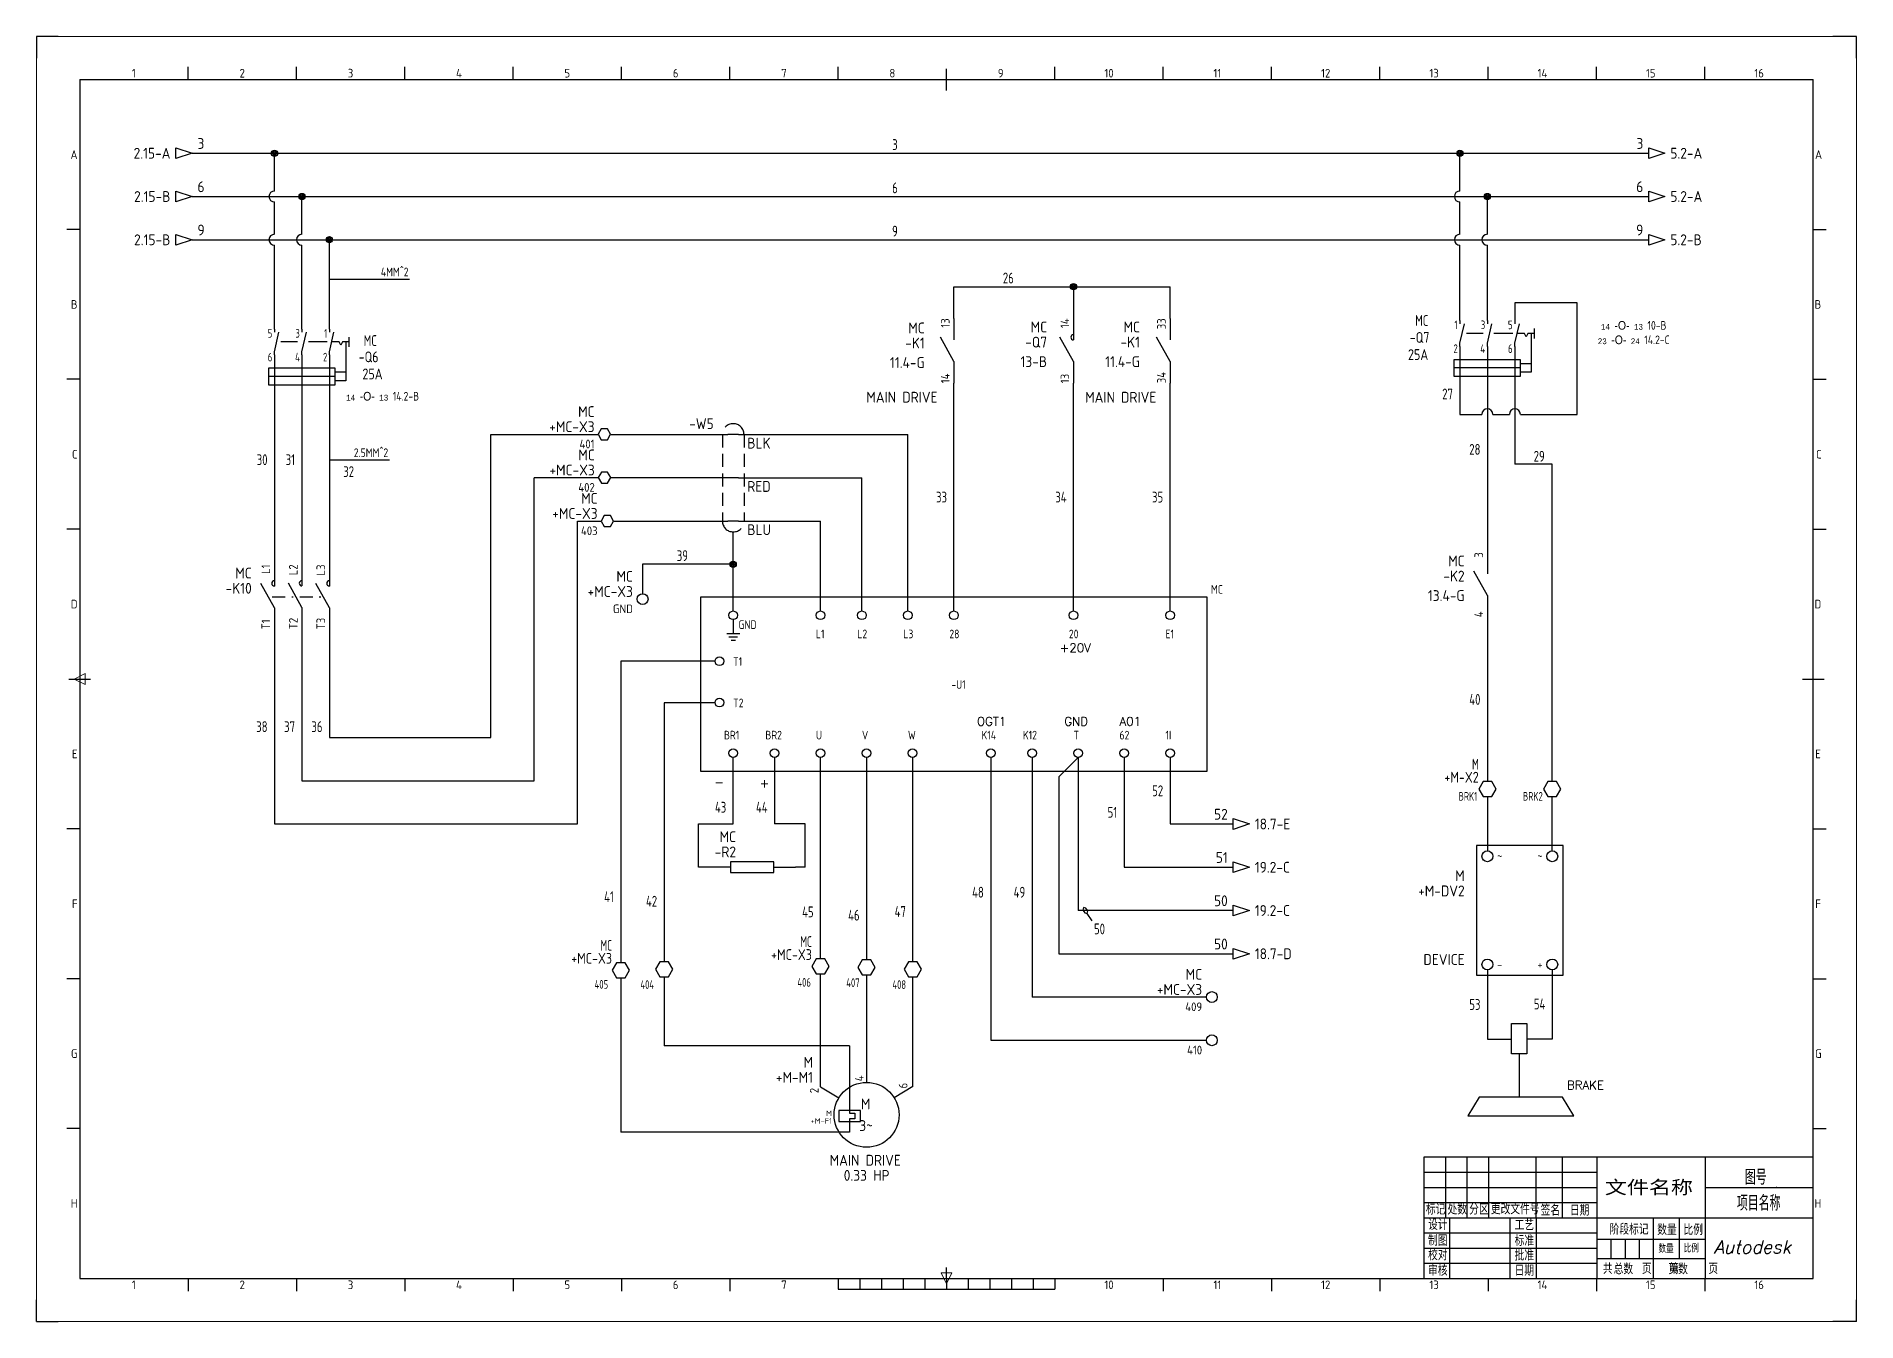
# Model space of a CAD drawing. Header units: millimetres. Extents: x 0 to 841, y 0 to 594.
import ezdxf
from ezdxf.enums import TextEntityAlignment as Align

# ---------------------------------------------------------------- set-up
doc = ezdxf.new("R2010")
doc.units = ezdxf.units.MM
doc.header["$LTSCALE"] = 12
doc.linetypes.add('DASHED', pattern=[0.75, 0.5, -0.25])
for name, color, linetype in [('AE_BOR', 1, 'Continuous'), ('BLK_1.0mm^2', 7, 'Continuous'), ('BLU_1.0mm^2', 5, 'Continuous'), ('DESC', 150, 'Continuous'), ('DESCCHILD', 20, 'Continuous'), ('GRN_2.5mm^2', 3, 'Continuous'), ('LINK', 9, 'DASHED'), ('LOC', 8, 'Continuous'), ('MISC', 7, 'Continuous'), ('RED_1.0mm^2', 1, 'Continuous'), ('RED_2.5mm^2', 1, 'Continuous'), ('RED_4.0mm^2', 1, 'Continuous'), ('SYMS', 7, 'Continuous'), ('TAGS', 150, 'Continuous'), ('TAN_4.0mm^2', 31, 'Continuous'), ('TERMS', 123, 'Continuous'), ('WHT_1.0mm^2', 7, 'Continuous'), ('WIRENO', 72, 'Continuous'), ('WIREREF', 52, 'Continuous'), ('WIREREF_DEST', 52, 'Continuous'), ('XREF', 7, 'Continuous'), ('XREFCHILD', 134, 'Continuous'), ('图框_外框线', 7, 'Continuous'), ('图框_标题栏属性', 1, 'Continuous'), ('图框_标题栏文字', 6, 'Continuous')]:
    doc.layers.add(name, color=color, linetype=linetype)
doc.styles.get("Standard").update_dxf_attribs({"font": 'txt.shx', "bigfont": 'gbcbig.shx'})
doc.styles.add('WD', font='romans.shx', dxfattribs={"bigfont": 'gbcbig.shx'})
doc.styles.add('WD_IEC', font='isocp2.shx', dxfattribs={"width": 0.9, "height": 4, "bigfont": 'gbcbig.shx'})
doc.styles.add('工程字', font='gbenor.shx', dxfattribs={"bigfont": 'gbcbig.shx'})
doc.dimstyles.get("Standard").update_dxf_attribs({"dimtxt": 0.18, "dimasz": 0.18, "dimexe": 0.18, "dimexo": 0.0625, "dimgap": 0.09, "dimtad": 0, "dimtih": 1, "dimtoh": 1, "dimzin": 0, "dimdsep": 46, "dimtxsty": 'WD_IEC', "dimcen": 0.09, "dimadec": 0, "dimazin": 0, "dimtfac": 1, "dimtofl": 0, "dimtmove": 2, "dimatfit": 3, "dimfxl": 1, "dimtolj": 1, "dimtzin": 0, "dimarcsym": 0})

msp = doc.modelspace()

# ---------------------------------------------------------------- texts
at = {"layer": 'MISC', "char_height": 4, "attachment_point": 7, "style": 'WD_IEC'}
for s, insert in [('4MM^ 2', (159.15, 483.12)), ('2.5MM^ 2', (146.65, 399.6))]:
    msp.add_mtext(s, dxfattribs=dict(at, insert=insert))
at = {"layer": 'SYMS'}
for s, p in [('-', (313.2, 247.33)), ('+', (334.2, 246.84)), ('BRAKE', (707.15, 107.31))]:
    msp.add_text(s, height=4, dxfattribs=at).set_placement(p)
at = {"layer": 'XREF', "char_height": 4, "attachment_point": 2, "style": 'WD_IEC'}
for s, insert in [('{\\Fmonotxt.shx|c0;\\H0.67x;14 }{\\Facaderef.shx|c0;-O-} {\\Fmonotxt.shx|c0;\\H0.67x;13} 10-B\\P{\\Fmonotxt.shx|c0;\\H0.67x;23 }{\\Facaderef.shx|c0;-O-} {\\Fmonotxt.shx|c0;\\H0.67x;24} 14.2-C', (738.02, 462.43)), ('{\\Fmonotxt.shx|c0;\\H0.67x;14 }{\\Facaderef.shx|c0;-O-} {\\Fmonotxt.shx|c0;\\H0.67x;13} 14.2-B', (159.97, 429.69))]:
    msp.add_mtext(s, dxfattribs=dict(at, insert=insert))

# ---------------------------------------------------------------- blocks, each defined once
blk = doc.blocks.new('gb_a1')
for p, q in [((20, 574), (20, 20)), ((20, 574), (821, 574)), ((821, 20), (821, 574)), ((20, 20), (821, 20))]:
    blk.add_line(p, q)
at = {"layer": 'AE_BOR', "lineweight": 30}
for p, q in [((10, 594), (0, 594)), ((0, 594), (0, 584)), ((841, 594), (830, 594)), ((841, 584), (841, 594)), ((0, 0), (0, 10)), ((841, 0), (841, 10)), ((0, 0), (10, 0)), ((841, 0), (830, 0))]:
    blk.add_line(p, q, dxfattribs=at)
at = {"layer": 'AE_BOR', "color": 1, "lineweight": 15}
for p, q in [((0, 594), (841, 594)), ((0, 0), (0, 594)), ((841, 594), (841, 0)), ((17.5, 297), (22.5, 299.5)), ((22.5, 294.5), (17.5, 297)), ((22.5, 299.5), (22.5, 294.5)), ((420.5, 17.5), (418, 22.5)), ((418, 22.5), (423, 22.5)), ((423, 22.5), (420.5, 17.5)), ((841, 0), (0, 0))]:
    blk.add_line(p, q, dxfattribs=at)
at = {"layer": 'AE_BOR'}
for p, q in [((70.0625, 574), (70.0625, 580)), ((120.125, 574), (120.125, 580)), ((170.1875, 574), (170.1875, 580)), ((220.25, 574), (220.25, 580)), ((270.3125, 574), (270.3125, 580)), ((320.375, 574), (320.375, 580)), ((370.4375, 574), (370.4375, 580)), ((470.5625, 574), (470.5625, 580)), ((520.625, 574), (520.625, 580)), ((570.6875, 574), (570.6875, 580)), ((620.75, 574), (620.75, 580)), ((670.8125, 574), (670.8125, 580)), ((720.875, 574), (720.875, 580)), ((770.9375, 574), (770.9375, 580)), ((20, 504.75), (14, 504.75)), ((821, 504.75), (827, 504.75)), ((20, 435.5), (14, 435.5)), ((821, 435.5), (827, 435.5)), ((20, 366.25), (14, 366.25)), ((821, 366.25), (827, 366.25)), ((20, 227.75), (14, 227.75)), ((821, 227.75), (827, 227.75)), ((20, 158.5), (14, 158.5)), ((821, 158.5), (827, 158.5)), ((20, 89.25), (14, 89.25)), ((821, 89.25), (827, 89.25)), ((70.0625, 20), (70.0625, 14)), ((120.125, 20), (120.125, 14)), ((170.1875, 20), (170.1875, 14)), ((220.25, 20), (220.25, 14)), ((270.3125, 20), (270.3125, 14)), ((320.375, 20), (320.375, 14)), ((520.625, 20), (520.625, 14)), ((570.6875, 20), (570.6875, 14)), ((620.75, 20), (620.75, 14)), ((670.8125, 20), (670.8125, 14)), ((720.875, 20), (720.875, 14)), ((770.9375, 20), (770.9375, 14))]:
    blk.add_line(p, q, dxfattribs=at)
at = {"layer": 'AE_BOR', "color": 2, "lineweight": 30}
for p, q in [((420.5, 574), (420.5, 579)), ((420.5, 569), (420.5, 574)), ((15, 297), (25, 297)), ((816, 297), (826, 297)), ((370.5, 20), (370.5, 15)), ((380.5, 20), (380.5, 15)), ((390.5, 20), (390.5, 15)), ((400.5, 20), (400.5, 15)), ((410.5, 20), (410.5, 15)), ((420.5, 20), (420.5, 25)), ((420.5, 20), (420.5, 15)), ((430.5, 20), (430.5, 15)), ((440.5, 20), (440.5, 15)), ((450.5, 20), (450.5, 15)), ((460.5, 20), (460.5, 15)), ((470.5, 20), (470.5, 15)), ((370.5, 15), (470.5, 15))]:
    blk.add_line(p, q, dxfattribs=at)
at = {"layer": 'AE_BOR', "style": 'WD_IEC'}
for s, p in [('1', (45.03125, 575)), ('2', (95.09375, 575)), ('3', (145.15625, 575)), ('4', (195.21875, 575)), ('5', (245.28125, 575)), ('6', (295.34375, 575)), ('7', (345.40625, 575)), ('8', (395.46875, 575)), ('9', (445.53125, 575)), ('10', (495.59375, 575)), ('11', (545.65625, 575)), ('12', (595.71875, 575)), ('13', (645.78125, 575)), ('14', (695.84375, 575)), ('15', (745.90625, 575)), ('16', (795.96875, 575)), ('1', (45.03125, 15)), ('2', (95.09375, 15)), ('3', (145.15625, 15)), ('4', (195.21875, 15)), ('5', (245.28125, 15)), ('6', (295.34375, 15)), ('7', (345.40625, 15)), ('10', (495.59375, 15)), ('11', (545.65625, 15)), ('12', (595.71875, 15)), ('13', (645.78125, 15)), ('14', (695.84375, 15)), ('15', (745.90625, 15)), ('16', (795.96875, 15))]:
    blk.add_text(s, height=4, dxfattribs=at).set_placement(p, align=Align.CENTER)
for s, p in [('A', (19, 539.375)), ('A', (825.04762, 539.375)), ('B', (19, 470.125)), ('B', (824.66667, 470.125)), ('C', (19, 400.875)), ('C', (824.85714, 400.875)), ('D', (19, 331.625)), ('D', (824.66667, 331.625)), ('E', (19, 262.375)), ('E', (824.47619, 262.375)), ('F', (19, 193.125)), ('F', (824.47619, 193.125)), ('G', (19, 123.875)), ('G', (824.85714, 123.875)), ('H', (19, 54.625)), ('H', (824.66667, 54.625))]:
    blk.add_text(s, height=4, dxfattribs=at).set_placement(p, align=Align.MIDDLE_RIGHT)
blk = doc.blocks.new('VDV1_19')
for p, q in [((8.94, 31.88), (5.94, 31.88)), ((6.44, 31.12), (8.44, 31.12)), ((6.94, 30.38), (7.94, 30.38))]:
    blk.add_line(p, q)
for centre in [(7.44, 36.12), (27.62, 36.12), (37.19, 36.12), (47.81, 36.12), (58.44, 36.12), (86.06, 36.12), (108.38, 36.12), (4.25, 25.5), (4.25, 15.94), (7.44, 4.25), (17, 4.25), (27.62, 4.25), (38.25, 4.25), (48.88, 4.25), (66.94, 4.25), (76.5, 4.25), (87.12, 4.25), (97.75, 4.25), (108.38, 4.25)]:
    blk.add_circle(centre, 1)
at = {"layer": 'SYMS'}
for p, q in [((0, 0), (0, 40.38)), ((0, 40.38), (116.88, 40.38)), ((116.88, 40.38), (116.88, 0)), ((7.44, 35.06), (7.44, 31.88)), ((116.88, 0), (0, 0))]:
    blk.add_line(p, q, dxfattribs=at)
at = {"style": 'WD_IEC', "flags": 1}
for tag, p, height in [('X4TERM04', (6.44, 36.12), 0.128), ('X2TERM04', (7.44, 37.12), 0.128), ('X2TERM01', (27.62, 37.12), 0.128), ('X2TERM02', (37.19, 37.12), 0.128), ('X2TERM03', (47.81, 37.12), 0.128), ('X2TERM05', (58.44, 37.12), 0.128), ('X2TERM06', (86.06, 37.12), 0.128), ('X2TERM07', (108.38, 37.12), 0.128), ('X1TERM07', (109.38, 36.12), 0.128), ('X4TERM08', (3.25, 25.5), 0.128), ('FAMILY', (50.54, 22.34), 0.01), ('CAT', (50.54, 22.34), 0.01), ('MFG', (50.54, 22.34), 0.01), ('ASSYCODE', (50.54, 22.34), 0.01), ('X4TERM09', (3.25, 15.94), 0.128), ('X4TERM10', (6.44, 4.25), 0.128), ('X1TERM19', (109.38, 4.25), 0.128), ('X8TERM10', (7.44, 3.25), 0.128), ('X8TERM11', (17, 3.25), 0.128), ('X8TERM12', (27.62, 3.25), 0.128), ('X8TERM13', (38.25, 3.25), 0.128), ('X8TERM14', (48.88, 3.25), 0.128), ('X8TERM15', (66.94, 3.25), 0.128), ('X8TERM16', (76.5, 3.25), 0.128), ('X8TERM17', (87.12, 3.25), 0.128), ('X8TERM18', (97.75, 3.25), 0.128), ('X8TERM19', (108.38, 3.25), 0.128)]:
    blk.add_attdef(tag, p, '', height=height, dxfattribs=at)
at = {"style": 'WD_IEC'}
for tag, p in [('TERM04', (8.67, 32.97)), ('TERM01', (26.56, 30.81)), ('TERM02', (36.12, 30.81)), ('TERM03', (46.75, 30.81)), ('TERM05', (57.38, 30.81)), ('TERM06', (85, 30.81)), ('TERM07', (107.31, 30.81)), ('TERM08', (7.44, 24.44)), ('DESC1', (121.12, 22.31)), ('DESC2', (121.12, 19.12)), ('TERM09', (7.44, 14.88)), ('INST', (121.12, 14.88)), ('LOC', (121.21, 12.08)), ('TERM10', (5.31, 7.44)), ('TERM11', (14.88, 7.44)), ('TERM12', (26.56, 7.44)), ('TERM13', (37.19, 7.44)), ('TERM14', (47.81, 7.44)), ('TERM15', (64.81, 7.44)), ('TERM16', (74.38, 7.44)), ('TERM17', (86.06, 7.44)), ('TERM18', (96.69, 7.44)), ('TERM19', (107.31, 7.44))]:
    blk.add_attdef(tag, p, '', height=2, dxfattribs=at)
blk.add_attdef('TAG1', text='', height=2, dxfattribs=at).set_placement((59.5, 19.12), align=Align.CENTER)
at = {"layer": 'SYMS'}
for s, p in [('+20V', (82.88, 27.62)), ('OGT1', (63.75, 10.62)), ('GND', (83.94, 10.62)), ('A01', (96.69, 10.62))]:
    blk.add_text(s, height=2, dxfattribs=at).set_placement(p)
blk = doc.blocks.new('VMS21P')
for p, q in [((0, 7.5), (0, 2.5)), ((0, -2.5), (-3.125, 3.125)), ((0, -2.5), (0, -7.5))]:
    blk.add_line(p, q)
blk.add_arc((0, 3.125), 0.625, 90, 270)
at = {"style": 'WD_IEC'}
for tag, p in [('INST', (-5.25, 7.75)), ('LOC', (-5.25, 4.25)), ('TAG2', (-5.25, 0.75)), ('XREF', (-5.25, -3.75)), ('DESC1', (-5.25, -7.6)), ('DESC3', (-5.25, -14.6)), ('DESC2', (-5.25, -11.1))]:
    blk.add_attdef(tag, text='', height=2.5, dxfattribs=at).set_placement(p, align=Align.RIGHT)
blk.add_attdef('TERM01', text='', height=2, rotation=90, dxfattribs=at).set_placement((-1, 7.5), align=Align.RIGHT)
at = {"style": 'WD_IEC', "flags": 1}
for tag, p, height in [('X2TERM01', (0, 7.5), 0.32), ('X4LINK', (-2, 0), 0.32), ('X1LINK', (-0.5, 0), 0.32), ('CONTACT', (4, -3.5), 1), ('FAMILY', (4, -5), 1), ('X8TERM02', (0, -7.5), 0.32)]:
    blk.add_attdef(tag, p, '', height=height, dxfattribs=at)
at = {"style": 'WD_IEC'}
blk.add_attdef('TERM02', (-1, -7.5), '', height=2, rotation=90, dxfattribs=at)
blk = doc.blocks.new('VCR21')
for p, q in [((0, 7.5), (0, 2.5)), ((0, -2.5), (-3.125, 3.125)), ((0, -2.5), (0, -7.5))]:
    blk.add_line(p, q)
at = {"style": 'WD_IEC'}
for tag, p in [('INST', (-5.25, 7.75)), ('LOC', (-5.25, 4.25)), ('TAG2', (-5.25, 0.75)), ('XREF', (-5.25, -3.75)), ('DESC1', (-5.25, -7.6)), ('DESC3', (-5.25, -14.6)), ('DESC2', (-5.25, -11.1))]:
    blk.add_attdef(tag, text='', height=2.5, dxfattribs=at).set_placement(p, align=Align.RIGHT)
blk.add_attdef('TERM01', text='', height=2, rotation=90, dxfattribs=at).set_placement((-1, 7.5), align=Align.RIGHT)
at = {"style": 'WD_IEC', "flags": 1}
for tag, p, height in [('X2TERM01', (0, 7.5), 0.32), ('X4LINK', (-2, 0), 0.32), ('X1LINK', (-0.5, 0), 0.32), ('CONTACT', (4, -3.5), 1), ('FAMILY', (4, -5), 1), ('X8TERM02', (0, -7.5), 0.32)]:
    blk.add_attdef(tag, p, '', height=height, dxfattribs=at)
at = {"style": 'WD_IEC'}
blk.add_attdef('TERM02', (-1, -7.5), '', height=2, rotation=90, dxfattribs=at)
blk = doc.blocks.new('VDV1TF')
blk.add_lwpolyline([(-2.5, -15), (17.5, -15), (17.5, 15), (-2.5, 15)], close=True)
for centre in [(0, 12.5), (15, 12.5), (0, -12.5), (15, -12.5)]:
    blk.add_circle(centre, 1.25)
at = {"style": 'WD_IEC'}
for tag, p in [('INST', (-5.25, 10.25)), ('LOC', (-5.25, 6.75)), ('TAG1', (-5.25, 3.25)), ('XREF', (-5.25, -1.6)), ('DESC1', (-5.25, -5.6)), ('DESC2', (-5.25, -9.1)), ('DESC3', (-5.25, -12.6))]:
    blk.add_attdef(tag, text='', height=2.5, dxfattribs=at).set_placement(p, align=Align.RIGHT)
at = {"style": 'WD_IEC', "flags": 1}
for tag, p, height in [('X4TERM02', (-1.25, 12.5), 0.32), ('X2TERM02', (0, 13.75), 0.32), ('X2TERM04', (15, 13.75), 0.32), ('X1TERM04', (16.25, 12.5), 0.32), ('X4TERM01', (-1.25, -12.5), 0.32), ('X1TERM03', (16.25, -12.5), 0.32), ('X8TERM01', (0, -13.75), 0.32), ('X8TERM03', (15, -13.75), 0.32), ('ASSYCODE', (18.5, -16.5), 1), ('FAMILY', (18.5, -18), 1), ('CATDESC', (18.5, -19.5), 1)]:
    blk.add_attdef(tag, p, '', height=height, dxfattribs=at)
at = {"style": 'WD_IEC'}
for tag, p in [('TERM02', (2.25, 12.5)), ('TERM01', (2.25, -12.5))]:
    blk.add_attdef(tag, text='', height=2, dxfattribs=at).set_placement(p, align=Align.MIDDLE_LEFT)
for tag, p in [('TERM04', (12.75, 12.5)), ('TERM03', (12.75, -12.5))]:
    blk.add_attdef(tag, text='', height=2, dxfattribs=at).set_placement(p, align=Align.MIDDLE_RIGHT)
at = {"lineweight": 15, "style": 'WD_IEC', "flags": 1}
for tag, p in [('MFG', (7.5, 5)), ('CAT', (7.5, 1))]:
    blk.add_attdef(tag, text='', height=2.7, dxfattribs=at).set_placement(p, align=Align.CENTER)
at = {"lineweight": 15, "style": 'WD_IEC'}
for tag, p in [('RATING1', (7.5, -3)), ('RATING2', (7.5, -7))]:
    blk.add_attdef(tag, text='', height=2.5, dxfattribs=at).set_placement(p, align=Align.CENTER)
blk = doc.blocks.new('HRE1')
for p, q in [((-5, 0), (-10, 0)), ((5, 0), (10, 0))]:
    blk.add_line(p, q)
blk.add_lwpolyline([(-5, -1.25), (5, -1.25), (5, 1.25), (-5, 1.25)], close=True)
at = {"style": 'WD_IEC'}
for tag, p in [('INST', (-7.5, 11.12)), ('LOC', (-7.5, 7.62)), ('TAG1', (-7.5, 4.12)), ('DESC2', (-7.5, -14.75)), ('DESC1', (-7.5, -11.25)), ('DESC3', (-7.5, -18.25))]:
    blk.add_attdef(tag, text='', height=2.5, dxfattribs=at).set_placement(p, align=Align.RIGHT)
for tag, p, height, flags in [('MFG', (7.42, 12.12), 1.5, 9), ('CAT', (7.42, 9.62), 1.5, 9), ('X4TERM01', (-10, 0), 0.32, 1), ('TERM01', (-10, 1), 2, 8), ('X1TERM02', (10, 0), 0.32, 1), ('ASSYCODE', (6, -2.75), 1, 1), ('FAMILY', (6, -4.25), 1, 1), ('CATDESC', (6, -5.75), 1, 1)]:
    blk.add_attdef(tag, p, '', height=height, dxfattribs=dict(at, flags=flags))
blk.add_attdef('RATING1', (7.42, 4.12), '', height=2.5, dxfattribs=at)
at = {"style": 'WD_IEC', "flags": 8}
blk.add_attdef('TERM02', text='', height=2, dxfattribs=at).set_placement((10, 1), align=Align.RIGHT)
at = {"lineweight": 15, "style": 'WD_IEC'}
blk.add_attdef('XREF', text='', height=2.5, dxfattribs=at).set_placement((-7.5, -7.5), align=Align.RIGHT)
blk = doc.blocks.new('HW01_1')
blk.add_line((1.25, 0), (-1.25, 0))
at = {"linetype": 'DASHED'}
blk.add_arc((0, 0), 2.5, 0, 180, dxfattribs=at)
at = {"style": 'WD_IEC', "flags": 1}
for tag, height, p in [('INST', 2.5, (-4.5, 8.25)), ('LOC', 2.5, (-4.5, 4.75)), ('XREF', 2.7, (-4.5, -3.75)), ('DESC1', 2.5, (-4.5, -7.75)), ('DESC3', 2.5, (-4.5, -14.75)), ('DESC2', 2.5, (-4.5, -11.25))]:
    blk.add_attdef(tag, text='', height=height, dxfattribs=at).set_placement(p, align=Align.RIGHT)
at = {"style": 'WD_IEC'}
blk.add_attdef('TAG1', text='', height=2.5, dxfattribs=at).set_placement((-4.5, 1.25), align=Align.RIGHT)
at = {"style": 'WD_IEC', "flags": 1}
for tag, p, height in [('X8LINKL', (-2.5, 0), 0.32), ('X4TERM01', (-1.25, 0), 0.32), ('X1TERM01', (1.25, 0), 0.32), ('X8LINKR', (2.5, 0), 0.32), ('MFG', (3.06, -7.26), 1), ('CAT', (3.06, -8.76), 1), ('ASSYCODE', (3.06, -10.26), 1), ('FAMILY', (3.06, -11.76), 1), ('CATDESC', (3.06, -13.26), 1)]:
    blk.add_attdef(tag, p, '', height=height, dxfattribs=at)
at = {"style": 'WD_IEC'}
blk.add_attdef('RATING1', text='', height=2.5, dxfattribs=at).set_placement((3.25, -2), align=Align.MIDDLE_LEFT)
blk = doc.blocks.new('HW02_B')
blk.add_line((1.25, 0), (-1.25, 0))
at = {"style": 'WD_IEC', "flags": 1}
for tag, height, p in [('INST', 2.5, (-4.5, 8.25)), ('LOC', 2.5, (-4.5, 4.75)), ('XREF', 2.7, (-4.5, -3.75)), ('DESC1', 2.5, (-4.5, -7.75)), ('DESC3', 2.5, (-4.5, -14.75)), ('DESC2', 2.5, (-4.5, -11.25))]:
    blk.add_attdef(tag, text='', height=height, dxfattribs=at).set_placement(p, align=Align.RIGHT)
at = {"style": 'WD_IEC'}
blk.add_attdef('TAG2', text='', height=2.5, dxfattribs=at).set_placement((-4.5, 1.25), align=Align.RIGHT)
at = {"style": 'WD_IEC', "flags": 1}
for tag, p, height in [('X8LINKL', (-2.5, 0), 0.32), ('X4TERM01', (-1.25, 0), 0.32), ('X1TERM01', (1.25, 0), 0.32), ('X8LINKR', (2.5, 0), 0.32), ('FAMILY', (3.06, -11.76), 1)]:
    blk.add_attdef(tag, p, '', height=height, dxfattribs=at)
at = {"style": 'WD_IEC'}
blk.add_attdef('RATING1', text='', height=2.5, dxfattribs=at).set_placement((3.25, -2), align=Align.MIDDLE_LEFT)
blk = doc.blocks.new('HW02_1')
blk.add_line((1.25, 0), (-1.25, 0))
at = {"linetype": 'DASHED'}
blk.add_arc((0, 0), 2.5, 180, 0, dxfattribs=at)
at = {"style": 'WD_IEC', "flags": 1}
for tag, height, p in [('INST', 2.5, (-4.5, 8.25)), ('LOC', 2.5, (-4.5, 4.75)), ('XREF', 2.7, (-4.5, -3.75)), ('DESC1', 2.5, (-4.5, -7.75)), ('DESC3', 2.5, (-4.5, -14.75)), ('DESC2', 2.5, (-4.5, -11.25))]:
    blk.add_attdef(tag, text='', height=height, dxfattribs=at).set_placement(p, align=Align.RIGHT)
at = {"style": 'WD_IEC'}
blk.add_attdef('TAG2', text='', height=2.5, dxfattribs=at).set_placement((-4.5, 1.25), align=Align.RIGHT)
at = {"style": 'WD_IEC', "flags": 1}
for tag, p, height in [('X2LINKL', (-2.5, 0), 0.32), ('X4TERM01', (-1.25, 0), 0.32), ('X1TERM01', (1.25, 0), 0.32), ('X2LINKR', (2.5, 0), 0.32), ('X8TERM02', (0, -2.5), 0.32), ('WD_NOTJUMPERED', (1.79, -2.5), 0.32), ('FAMILY', (3.06, -11.76), 1)]:
    blk.add_attdef(tag, p, '', height=height, dxfattribs=at)
blk.add_attdef('X8TERMDESC02', text='', height=2, dxfattribs=at).set_placement((0.25, -3.76), align=Align.TOP_LEFT)
at = {"style": 'WD_IEC'}
blk.add_attdef('RATING1', text='', height=2.5, dxfattribs=at).set_placement((3.25, -2), align=Align.MIDDLE_LEFT)
blk = doc.blocks.new('HA1S1')
blk.add_lwpolyline([(0, 1.25), (3.75, 0), (0, -1.25)], close=True)
at = {"style": 'WD_IEC'}
for tag, height, flags, p in [('WIRENO', 2.5, 8, (-1.25, 1)), ('SIGCODE', 1, 1, (5, 1.8))]:
    blk.add_attdef(tag, text='', height=height, dxfattribs=dict(at, flags=flags)).set_placement(p, align=Align.RIGHT)
at = {"style": 'WD_IEC', "flags": 1}
blk.add_attdef('X4TERM01', (0, 0), '', height=0.32, dxfattribs=at)
at = {"style": 'WD_IEC'}
blk.add_attdef('XREF', text='', height=2.5, dxfattribs=at).set_placement((5, 0), align=Align.MIDDLE_LEFT)
blk.add_attdef('DESC1', text='', height=2.5, dxfattribs=at).set_placement((-1.25, -1), align=Align.TOP_RIGHT)
blk = doc.blocks.new('VOL1')
for p, q in [((-5, 2.5), (-5, -2.5)), ((5, 2.5), (-5, 2.5)), ((0, 7.5), (0, 1.25)), ((0, 1.25), (2.5, 1.25)), ((2.5, 1.25), (2.5, -1.25)), ((5, -2.5), (5, 2.5)), ((-5, -2.5), (5, -2.5)), ((0, -1.25), (0, -7.5)), ((2.5, -1.25), (0, -1.25))]:
    blk.add_line(p, q)
at = {"style": 'WD_IEC'}
for tag, p in [('INST', (-6.5, 9)), ('RATING1', (-6.5, -2.5)), ('TAG1', (-6.5, 2)), ('LOC', (-6.5, 5.5)), ('DESC1', (-6.5, -10.35)), ('XREF', (-6.5, -6.5)), ('DESC3', (-6.5, -17.35)), ('DESC2', (-6.5, -13.85))]:
    blk.add_attdef(tag, text='', height=2.5, dxfattribs=at).set_placement(p, align=Align.RIGHT)
at = {"style": 'WD_IEC', "flags": 1}
for tag, p, height in [('X4LINK', (-5, 0), 0.32), ('X2TERM01', (0, 7.5), 0.32), ('MFG', (2.75, 6.5), 1.5), ('CAT', (2.75, 4), 1.5), ('X1LINK', (5, 0), 0.32), ('X8TERM02', (0, -7.5), 0.32), ('ASSYCODE', (1, -4), 1), ('FAMILY', (1, -5.5), 1), ('CATDESC', (1, -7), 1)]:
    blk.add_attdef(tag, p, '', height=height, dxfattribs=at)
at = {"style": 'WD_IEC'}
blk.add_attdef('TERM01', text='', height=2, rotation=90, dxfattribs=at).set_placement((-1, 7.5), align=Align.RIGHT)
blk.add_attdef('TERM02', (-1, -7.5), '', height=2, rotation=90, dxfattribs=at)
blk = doc.blocks.new('HA1D3')
blk.add_lwpolyline([(0, 0), (-3.75, -1.25), (-3.75, 1.25)], close=True)
at = {"style": 'WD_IEC'}
blk.add_attdef('XREF', text='', height=2.5, dxfattribs=at).set_placement((-5, 0), align=Align.MIDDLE_RIGHT)
at = {"style": 'WD_IEC', "flags": 1}
blk.add_attdef('SIGCODE', text='', height=1, dxfattribs=at).set_placement((-2.5, 1.8), align=Align.RIGHT)
at = {"style": 'WD_IEC'}
for tag, p, height, flags in [('X1TERM01', (0, 0), 0.32, 1), ('WIRENO', (1.25, 1), 2.5, 8)]:
    blk.add_attdef(tag, p, '', height=height, dxfattribs=dict(at, flags=flags))
blk.add_attdef('DESC1', text='', height=2.5, dxfattribs=at).set_placement((1.25, -1), align=Align.TOP_LEFT)
blk = doc.blocks.new('VT0003')
for p, q in [((-1, 1.73), (-2, 0)), ((-2, 0), (-1, -1.73)), ((1, 1.73), (-1, 1.73)), ((2, 0), (1, 1.73)), ((1, -1.73), (2, 0)), ((-1, -1.73), (1, -1.73))]:
    blk.add_line(p, q)
at = {"style": 'WD_IEC', "width": 0.7}
for tag, p in [('INST', (-2, 7.5)), ('LOC', (-2, 4.5))]:
    blk.add_attdef(tag, text='', height=2.5, dxfattribs=at).set_placement(p, align=Align.RIGHT)
at = {"linetype": 'Continuous', "style": 'WD_IEC'}
for tag, height, width, flags, p in [('TAGSTRIP', 2.5, 0.9, 8, (-2, 1.5)), ('ASSYCODE', 0.25, 0.8, 1, (-2, -3.5)), ('MFG', 0.25, 0.8, 1, (-2, -2.5)), ('CAT', 0.25, 0.8, 1, (-2, -3))]:
    blk.add_attdef(tag, text='', height=height, dxfattribs=dict(at, width=width, flags=flags)).set_placement(p, align=Align.RIGHT)
at = {"linetype": 'Continuous', "style": 'WD_IEC', "width": 0.8, "flags": 8}
blk.add_attdef('TERM01', text='', height=2, dxfattribs=at).set_placement((0, 0), align=Align.MIDDLE_CENTER)
at = {"style": 'WD_IEC', "flags": 1}
for tag, p, height in [('X4TERM01', (-2, 0), 0.256), ('X4TERMDESC01', (-1.88, -0.37), 0.4), ('X2TERM01', (0, 1.73), 0.256), ('X2TERMDESC01', (0.15, 1.21), 0.4), ('X2PIN01', (0.52, 1.34), 0.4), ('X1PIN01', (1.39, 0.26), 0.4), ('X1TERMDESC01', (1.88, -0.39), 0.4), ('X1TERM01', (2, 0), 0.256), ('X4PIN01', (-1.82, -0.6), 0.4), ('X8TERM01', (0, -1.73), 0.256), ('X8TERMDESC01', (0, -2.11), 0.4), ('X8PIN01', (0.41, -1.54), 0.4), ('LINKTERM', (1.52, -1.15), 0.4), ('STRIPSEQ', (2.52, -3.93), 0.4)]:
    blk.add_attdef(tag, p, '', height=height, dxfattribs=at)
blk = doc.blocks.new('WD_WNH')
at = {"linetype": 'Continuous', "style": 'WD_IEC', "width": 0.8}
blk.add_attdef('WIRENO', text='', height=2.5, dxfattribs=at).set_placement((0, 0.75), align=Align.CENTER)
at = {"style": 'WD_IEC', "flags": 1}
for tag, p in [('W08USER', (0, 0.375)), ('W04USER', (0, 0.875)), ('W05USER', (0, 0.75)), ('W09USER', (0, 0.25)), ('W03USER', (0, 1)), ('W06USER', (0, 0.625)), ('W07USER', (0, 0.5)), ('W02USER', (0, 1.125)), ('W01USER', (0, 1.25)), ('W10USER', (0, 0.125))]:
    blk.add_attdef(tag, text='', height=0.08, dxfattribs=at).set_placement(p, align=Align.CENTER)
blk = doc.blocks.new('WD_WNV')
at = {"linetype": 'Continuous', "style": 'WD_IEC', "width": 0.8}
blk.add_attdef('WIRENO', text='', height=2.5, dxfattribs=at).set_placement((-1.6, 0), align=Align.MIDDLE_RIGHT)
at = {"style": 'WD_IEC', "flags": 1}
for tag, p in [('W08USER', (-1, 0.375)), ('W04USER', (-1, 0.875)), ('W05USER', (-1, 0.75)), ('W09USER', (-1, 0.25)), ('W03USER', (-1, 1)), ('W06USER', (-1, 0.625)), ('W07USER', (-1, 0.5)), ('W02USER', (-1, 1.125)), ('W01USER', (-1, 1.25)), ('W10USER', (-1, 0.125))]:
    blk.add_attdef(tag, text='', height=0.08, dxfattribs=at).set_placement(p, align=Align.CENTER)
blk = doc.blocks.new('HDV1_04QM1')
for p, q in [((0, 0), (0, -0.75)), ((0, -5.25), (1.04, -0.75)), ((6.35, 0), (6.35, -0.75)), ((6.35, -5.25), (7.39, -0.75)), ((12.7, 0), (12.7, -0.75)), ((12.7, -5.25), (13.74, -0.75)), ((0, -6), (0, -5.25)), ((6.35, -6), (6.35, -5.25)), ((12.7, -6), (12.7, -5.25))]:
    blk.add_line(p, q)
at = {"linetype": 'DASHED'}
for p, q in [((14.95, -3), (13.26, -3)), ((15.33, -3.75), (14.95, -3)), ((15.7, -3), (15.33, -3.75)), ((17.2, -3), (15.7, -3))]:
    blk.add_line(p, q, dxfattribs=at)
at = {"linetype": 'Continuous'}
blk.add_line((17.2, -1.88), (17.2, -4.12), dxfattribs=at)
at = {"layer": 'LINK'}
for p, q in [((5.35, -3), (1.5, -3)), ((12.2, -3), (7.85, -3))]:
    blk.add_line(p, q, dxfattribs=at)
at = {"layer": 'SYMS'}
for p, q in [((16.45, -2.97), (16.45, -11.97)), ((13.95, -10.97), (-1.3, -10.97)), ((16.45, -9.97), (13.95, -9.97)), ((16.45, -11.97), (13.95, -11.97))]:
    blk.add_line(p, q, dxfattribs=at)
blk.add_lwpolyline([(13.95, -8.97), (13.95, -12.97), (-1.3, -12.97), (-1.3, -8.97)], close=True, dxfattribs=at)
at = {"linetype": 'Continuous', "style": 'WD_IEC', "width": 0.8}
for tag, p in [('TERM01', (-0.5, 0)), ('TERM03', (5.85, 0)), ('TERM05', (12.2, 0)), ('TERM02', (-0.5, -5.5)), ('TERM04', (5.85, -5.5)), ('TERM06', (12.2, -5.5))]:
    blk.add_attdef(tag, text='', height=1, dxfattribs=at).set_placement(p, align=Align.TOP_RIGHT)
at = {"style": 'WD_IEC', "width": 0.8}
for tag, p in [('LOC', (14.2, -1)), ('INST', (15.45, -1))]:
    blk.add_attdef(tag, text='', height=1, rotation=270, dxfattribs=at).set_placement(p, align=Align.RIGHT)
at = {"color": 7, "style": 'WD_IEC'}
for tag, p in [('X8LINK', (-1, -3)), ('X2LINK', (17.45, -3))]:
    blk.add_attdef(tag, p, '', height=0.16, rotation=270, dxfattribs=at)
at = {"style": 'WD_IEC', "flags": 1}
for tag, p, height in [('X2TERM01', (0, 0), 0.18), ('X2TERM03', (6.35, 0), 0.18), ('X2TERM05', (12.7, 0), 0.18), ('X8TERM02', (0, -6), 0.18), ('X8TERM04', (6.35, -6), 0.18), ('X8TERM06', (12.7, -6), 0.18), ('FAMILY', (15.64, -4.5), 0.16)]:
    blk.add_attdef(tag, p, '', height=height, rotation=270, dxfattribs=at)
at = {"style": 'WD_IEC', "width": 0.8}
blk.add_attdef('XREF', text='', height=1, rotation=270, dxfattribs=at).set_placement((11.2, -3), align=Align.TOP_CENTER)
at = {"style": 'WD_IEC', "width": 0.9}
for tag, p in [('TAG1', (20.48, -4.84)), ('DESC2', (20.48, -7.69)), ('DESC3', (20.48, -9.19)), ('DESC1', (20.48, -6.19))]:
    blk.add_attdef(tag, text='', height=1, dxfattribs=at).set_placement(p, align=Align.CENTER)
at = {"style": 'WD_IEC', "flags": 1}
for tag, p, width in [('CONTACT', (15.3, -4.5), 0.9), ('ASSYCODE', (15.42, -5.8), 0.9), ('CAT', (15.79, -5.8), 0.8), ('MFG', (16.17, -5.8), 0.8)]:
    blk.add_attdef(tag, p, '', height=0.16, rotation=270, dxfattribs=dict(at, width=width))
at = {"style": 'WD_IEC', "width": 0.9}
blk.add_attdef('RATING1', text='', height=1, dxfattribs=at).set_placement((17.87, -10.11), align=Align.MIDDLE_LEFT)
blk = doc.blocks.new('CorpLogoBlock')
at = {"insert": (-46.09, 17.54), "char_height": 6, "width": 37.2055, "attachment_point": 1, "style": '工程字'}
blk.add_mtext('{\\Fitalic|c0;Autodesk}', dxfattribs=at)
blk = doc.blocks.new('GB_TitleBlock')
at = {"lineweight": -3}
for p, q in [((-50, 42), (0, 42)), ((-50, 28), (0, 28))]:
    blk.add_line(p, q, dxfattribs=at)
blk.add_point((-16.99, 42), dxfattribs=at)
at = {"layer": '图框_外框线'}
for p, q in [((-170, 56), (-170, 28)), ((-160, 28), (-160, 56)), ((-150, 56), (-150, 28)), ((-128, 28), (-128, 56)), ((-116, 56), (-116, 28)), ((-100, 56), (-100, 0)), ((-50, 56), (-50, 0)), ((-180, 49), (-100, 49)), ((-180, 42), (-100, 42)), ((-180, 35), (-100, 35)), ((-180, 28), (-50, 28)), ((-168, 0), (-168, 28)), ((-140, 0), (-140, 28)), ((-128, 28), (-128, 0)), ((-74, 28), (-74, 0)), ((-62, 28), (-62, 9)), ((-180, 21), (-100, 21)), ((-50, 18), (-100, 18)), ((-93.5, 18), (-93.5, 9)), ((-87, 18), (-87, 9)), ((-80.5, 18), (-80.5, 9)), ((-180, 14), (-100, 14)), ((-50, 9), (-100, 9)), ((-180, 7), (-100, 7))]:
    blk.add_line(p, q, dxfattribs=at)
blk.add_lwpolyline([(0, 56), (-180, 56), (-180, 0), (0, 0), (0, 56)], dxfattribs=at)
at = {"style": 'WD', "flags": 1}
blk.add_attdef('WD_TB', (-168.38, 50.46), '', height=2, dxfattribs=at)
at = {"layer": '图框_标题栏属性', "style": '工程字'}
for tag, p in [('REV3', (-179.58, 50.91)), ('REV2', (-179.43, 43.49)), ('REV1', (-179.43, 36.77))]:
    blk.add_attdef(tag, p, '', height=3, dxfattribs=at)
for tag, height, width, p, p2 in [('REV3DET', 3, 13.288798, (-148.76, 50.77), (-130.49, 50.77)), ('BY3', 3, 6.930672, (-126.95, 50.77), (-117.42, 50.77)), ('RD3', 3, 9.096075, (-114.66, 50.77), (-102.16, 50.77)), ('REV2DET', 3, 1.39216, (-148.76, 43.77), (-130.49, 43.77)), ('BY2', 3, 6.930672, (-126.95, 43.77), (-117.42, 43.77)), ('RD2', 3, 9.096075, (-114.66, 43.77), (-102.16, 43.77)), ('文件名称', 7, 2.04191, (-96.3, 38.33), (-55.63, 38.33)), ('REV1DET', 3, 13.288798, (-148.76, 36.77), (-130.49, 36.77)), ('BY1', 3, 6.930672, (-126.95, 36.77), (-117.42, 36.77)), ('RD1', 3, 9.096075, (-114.66, 36.77), (-102.16, 36.77))]:
    blk.add_attdef(tag, text='', height=height, dxfattribs=dict(at, width=width)).set_placement(p, p2, align=Align.FIT)
for tag, p in [('图号', (-26.57, 46.93)), ('项目名称', (-25.25, 35.16))]:
    blk.add_attdef(tag, text='', height=7, dxfattribs=at).set_placement(p, align=Align.MIDDLE)
at = {"layer": '图框_标题栏属性', "lineweight": -3}
for tag, p in [('设计', (-163.59, 22.3)), ('工艺', (-123.59, 22.3)), ('制图', (-163.59, 15.3)), ('标准', (-123.59, 15.3)), ('校对', (-163.59, 8.3)), ('批准', (-123.59, 8.3)), ('审核', (-163.59, 1.3)), ('日期', (-123.59, 1.3))]:
    blk.add_attdef(tag, p, '', height=5, dxfattribs=at)
at = {"layer": '图框_标题栏属性', "style": '工程字'}
for tag, height, p in [('数量', 3.5, (-68.02, 13.58)), ('比例', 3.5, (-56.4, 13.74)), ('总数', 5, (-87.74, 4.36)), ('页数', 5, (-62.45, 4.36))]:
    blk.add_attdef(tag, text='', height=height, dxfattribs=at).set_placement(p, align=Align.MIDDLE_CENTER)
at = {"layer": '图框_标题栏文字', "style": '工程字'}
for s, p in [('标记', (-179, 29.44)), ('处数', (-169, 29.44)), ('分区', (-159, 29.44)), ('更改文件号', (-149, 29.59)), ('签名', (-126, 29)), ('日期', (-112.47, 28.98)), ('设计', (-177.99, 22.35)), ('工艺', (-138.02, 22.15)), ('阶段标记', (-94.11, 20.2)), ('数量', (-72.11, 20)), ('比例', (-60, 20)), ('制图', (-178.04, 15.02)), ('标准', (-137.99, 14.92)), ('校对', (-177.99, 8.33)), ('批准', (-138.02, 8.15)), ('审核', (-177.99, 1.15)), ('日期', (-138.02, 1.15)), ('共     页   第     页', (-97.24, 2))]:
    blk.add_text(s, height=5, dxfattribs=at).set_placement(p)
blk = doc.blocks.new('wddot')
for radius in [0.72, 0.449, 0.223]:
    blk.add_circle((0, 0), radius)
blk = doc.blocks.new('VT0002')
blk.add_circle((0, 0), 1.25)
at = {"style": 'WD_IEC'}
for tag, p in [('INST', (-2.25, 7.5)), ('LOC', (-2.25, 4))]:
    blk.add_attdef(tag, text='', height=2.5, dxfattribs=at).set_placement(p, align=Align.RIGHT)
at = {"style": 'WD_IEC', "flags": 1}
for tag, p, height in [('ASSYCODE', (2.75, 10.75), 1), ('CATDESC', (2.75, 9.25), 1), ('MFG', (2.75, 7.25), 1.5), ('CAT', (2.75, 4.75), 1.5), ('X4TERM01', (-1.25, 0), 0.32), ('X4PIN01', (-1.25, 1), 0.4), ('X4TERMDESC01', (-1.25, 0.5), 0.4), ('X2TERM01', (0, 1.25), 0.32), ('X2PIN01', (0, 2.25), 0.4), ('X2TERMDESC01', (0, 1.75), 0.4), ('X8PIN01', (0, -0.25), 0.4), ('X1TERM01', (1.25, 0), 0.32), ('X1PIN01', (1.25, 1), 0.4), ('X1TERMDESC01', (1.25, 0.5), 0.4), ('X8TERM01', (0, -1.25), 0.32), ('X8TERMDESC01', (0, -0.75), 0.4), ('STRIPSEQ', (0, -3), 0.4), ('LINKTERM', (0, -2), 0.4)]:
    blk.add_attdef(tag, p, '', height=height, dxfattribs=at)
at = {"style": 'WD_IEC', "flags": 8}
for tag, height, p in [('TAGSTRIP', 2.5, (-2.25, 0.5)), ('TERM01', 2, (-2.25, -3.25))]:
    blk.add_attdef(tag, text='', height=height, dxfattribs=at).set_placement(p, align=Align.RIGHT)
blk = doc.blocks.new('HT0003')
blk.add_lwpolyline([(0.72, -1.25), (1.44, 0), (0.72, 1.25), (-0.72, 1.25), (-1.44, 0), (-0.72, -1.25)], close=True)
at = {"style": 'WD_IEC'}
for tag, p in [('INST', (-2.25, 7.5)), ('LOC', (-2.25, 4))]:
    blk.add_attdef(tag, text='', height=2.5, dxfattribs=at).set_placement(p, align=Align.RIGHT)
at = {"style": 'WD_IEC', "flags": 1}
for tag, p, height in [('ASSYCODE', (2.75, 10.75), 1), ('CATDESC', (2.75, 9.25), 1), ('MFG', (2.75, 7.25), 1.5), ('CAT', (2.75, 4.75), 1.5), ('X4TERM01', (-1.44, 0), 0.32), ('X4PIN01', (-1.25, 1), 0.4), ('X4TERMDESC01', (-1.25, 0.5), 0.4), ('X2TERM01', (0, 1.25), 0.32), ('X2PIN01', (0, 2.25), 0.4), ('X2TERMDESC01', (0, 1.75), 0.4), ('X8PIN01', (0, -0.25), 0.4), ('X1PIN01', (1.25, 1), 0.4), ('X1TERMDESC01', (1.25, 0.5), 0.4), ('X1TERM01', (1.44, 0), 0.32), ('X8TERM01', (0, -1.25), 0.32), ('X8TERMDESC01', (0, -0.75), 0.4), ('STRIPSEQ', (0, -3), 0.4), ('LINKTERM', (0, -2), 0.4)]:
    blk.add_attdef(tag, p, '', height=height, dxfattribs=at)
at = {"style": 'WD_IEC', "flags": 8}
for tag, height, p in [('TAGSTRIP', 2.5, (-2.25, 0.5)), ('TERM01', 2, (-2.25, -3.25))]:
    blk.add_attdef(tag, text='', height=height, dxfattribs=at).set_placement(p, align=Align.RIGHT)
blk = doc.blocks.new('HT0002')
blk.add_circle((0, 0), 1.25)
at = {"style": 'WD_IEC'}
for tag, p in [('INST', (-2.25, 7.5)), ('LOC', (-2.25, 4))]:
    blk.add_attdef(tag, text='', height=2.5, dxfattribs=at).set_placement(p, align=Align.RIGHT)
at = {"style": 'WD_IEC', "flags": 1}
for tag, p, height in [('ASSYCODE', (2.75, 10.75), 1), ('CATDESC', (2.75, 9.25), 1), ('MFG', (2.75, 7.25), 1.5), ('CAT', (2.75, 4.75), 1.5), ('X4TERM01', (-1.25, 0), 0.32), ('X4PIN01', (-1.25, 1), 0.4), ('X4TERMDESC01', (-1.25, 0.5), 0.4), ('X2TERM01', (0, 1.25), 0.32), ('X2PIN01', (0, 2.25), 0.4), ('X2TERMDESC01', (0, 1.75), 0.4), ('X8PIN01', (0, -0.25), 0.4), ('X1TERM01', (1.25, 0), 0.32), ('X1PIN01', (1.25, 1), 0.4), ('X1TERMDESC01', (1.25, 0.5), 0.4), ('X8TERM01', (0, -1.25), 0.32), ('X8TERMDESC01', (0, -0.75), 0.4), ('STRIPSEQ', (0, -3), 0.4), ('LINKTERM', (0, -2), 0.4)]:
    blk.add_attdef(tag, p, '', height=height, dxfattribs=at)
at = {"style": 'WD_IEC', "flags": 8}
for tag, height, p in [('TAGSTRIP', 2.5, (-2.25, 0.5)), ('TERM01', 2, (-2.25, -3.25))]:
    blk.add_attdef(tag, text='', height=height, dxfattribs=at).set_placement(p, align=Align.RIGHT)
blk = doc.blocks.new('VMO13')
blk.add_circle((0, 0), 7.5)
at = {"style": 'WD_IEC'}
for tag, p in [('INST', (-15.5, 12.75)), ('LOC', (-15.5, 9.25)), ('TAG1', (-15.5, 5.75)), ('DESC2', (-15.5, -2)), ('DESC1', (-15.5, 1.5)), ('DESC3', (-15.5, -5.5)), ('RATING1', (-15.5, -9)), ('RATING2', (-15.5, -12.5)), ('RATING3', (-15.5, -16))]:
    blk.add_attdef(tag, text='', height=2.5, dxfattribs=at).set_placement(p, align=Align.RIGHT)
blk.add_attdef('TERM02', (-0.69, 7.75), '', height=2, rotation=90, dxfattribs=at)
at = {"style": 'WD_IEC', "flags": 1}
for tag, p, height in [('MFG', (12.75, 9), 1.5), ('X0TERM01', (-6.4, 3.9), 0.32), ('X2TERM02', (0, 7.5), 0.32), ('X0TERM03', (6.4, 3.9), 0.32), ('CAT', (12.75, 6.5), 1.5), ('X4LINK', (-7.5, 0), 0.32), ('X1LINK', (7.5, 0), 0.32), ('X8TERM04', (0, -7.5), 0.32), ('ASSYCODE', (1, -9), 1), ('FAMILY', (1, -10.5), 1), ('CATDESC', (1, -12), 1)]:
    blk.add_attdef(tag, p, '', height=height, dxfattribs=at)
at = {"style": 'WD_IEC'}
for tag, p in [('TERM03', (9.35, 4.53)), ('TERM01', (-7.35, 4.34)), ('TERM04', (-0.59, -7.92))]:
    blk.add_attdef(tag, text='', height=2, rotation=90, dxfattribs=at).set_placement(p, align=Align.RIGHT)
for tag, p in [('M', (-0.22, 1.27)), ('3~', (-0.12, -3.73))]:
    blk.add_attdef(tag, text='', height=2.5, dxfattribs=at).set_placement(p, align=Align.CENTER)
at = {"lineweight": 15, "style": 'WD_IEC'}
blk.add_attdef('XREF', text='', height=2.5, dxfattribs=at).set_placement((-15.5, -19.5), align=Align.RIGHT)

# ---------------------------------------------------------------- linework, layer by layer
msp.add_line((685.08, 123.74), (685.08, 103.79))
at = {"layer": 'BLK_1.0mm^2'}
for p, q in [((265.28, 410), (319.44, 410)), ((324.44, 410), (402.69, 410)), ((402.69, 328.44), (402.69, 410)), ((502.56, 260.69), (502.56, 210)), ((523.81, 260.69), (523.81, 230)), ((523.81, 230), (552.95, 230)), ((502.56, 210), (552.95, 210))]:
    msp.add_line(p, q, dxfattribs=at)
at = {"layer": 'BLU_1.0mm^2'}
for p, q in [((266.67, 370), (319.44, 370)), ((324.44, 370), (362.31, 370)), ((362.31, 328.44), (362.31, 370))]:
    msp.add_line(p, q, dxfattribs=at)
at = {"layer": 'GRN_2.5mm^2'}
for p, q in [((321.94, 328.44), (321.94, 365)), ((321.94, 350), (280, 350)), ((280, 350), (280, 336.43))]:
    msp.add_line(p, q, dxfattribs=at)
at = {"layer": 'LINK'}
for points in [[(316.94, 410), (316.94, 370)], [(326.94, 410), (326.94, 370)], [(109, 334.94), (118.7, 335)], [(121.7, 335), (131.4, 334.94)]]:
    msp.add_lwpolyline(points, dxfattribs=at)
at = {"layer": 'RED_1.0mm^2'}
for p, q in [((324.44, 390), (381.44, 390)), ((381.44, 328.44), (381.44, 390)), ((313.56, 305.19), (270, 305.19)), ((270, 305.19), (270, 165.88)), ((313.56, 286.06), (290, 286.06)), ((290, 286.06), (290, 166.31)), ((481.31, 260.69), (472.47, 251.85)), ((472.47, 251.85), (472.47, 170)), ((472.47, 170), (552.95, 170)), ((270, 158.95), (270, 87.52)), ((290, 159.38), (290, 127.52)), ((375.72, 127.52), (290, 127.52)), ((375.72, 127.52), (375.72, 102.52)), ((375.72, 87.52), (270, 87.52))]:
    msp.add_line(p, q, dxfattribs=at)
at = {"layer": 'RED_2.5mm^2'}
for p, q in [((423.94, 463.69), (423.94, 478.31)), ((423.94, 478.31), (523.81, 478.31)), ((479.19, 478.31), (479.19, 463.69)), ((523.81, 463.69), (523.81, 478.31)), ((110, 446.76), (110, 349.94)), ((122.7, 446.76), (122.7, 350)), ((135.4, 446.76), (135.4, 349.94)), ((423.94, 328.44), (423.94, 433.69)), ((479.19, 328.44), (479.19, 433.69)), ((523.81, 328.44), (523.81, 433.69)), ((210, 270), (210, 410)), ((210, 410), (259.51, 410)), ((230, 250), (230, 390)), ((259.6, 390), (230, 390)), ((319.44, 390), (265.37, 390)), ((250, 230), (250, 370)), ((250, 370), (260.9, 370)), ((110, 319.94), (110, 230)), ((122.7, 320), (122.7, 250)), ((135.4, 319.94), (135.4, 270)), ((135.4, 270), (210, 270)), ((321.94, 230), (321.94, 260.69)), ((341.06, 260.69), (341.06, 230)), ((362.31, 167.59), (362.31, 260.69)), ((383.56, 260.69), (383.56, 167.16)), ((404.95, 166.31), (404.95, 260.69)), ((440.94, 260.69), (440.94, 130)), ((460.06, 260.69), (460.06, 149.99)), ((122.7, 250), (230, 250)), ((670.4, 242.65), (670.4, 217.56)), ((700.4, 217.56), (700.4, 242.65)), ((110, 230), (250, 230)), ((305.89, 210), (305.89, 230)), ((305.89, 230), (321.94, 230)), ((355.19, 230), (341.06, 230)), ((355.19, 210), (355.19, 230)), ((310.7, 210), (305.89, 210)), ((355.19, 210), (350.7, 210)), ((362.31, 108.51), (362.31, 160.66)), ((383.56, 160.24), (383.56, 110.56)), ((670.4, 162.56), (670.4, 130.56)), ((700.4, 162.56), (700.4, 130.56)), ((404.95, 108.6), (404.95, 159.38)), ((540.62, 149.99), (460.06, 149.99)), ((440.94, 130), (540.62, 130.01)), ((670.4, 130.56), (681.58, 130.56)), ((700.4, 130.56), (688.58, 130.56)), ((362.31, 108.51), (370.75, 103.36)), ((404.95, 108.6), (396.37, 103.36))]:
    msp.add_line(p, q, dxfattribs=at)
at = {"layer": 'RED_4.0mm^2'}
for p, q in [((711.95, 470.8), (683.1, 470.8)), ((683.1, 470.8), (683.1, 462.68)), ((711.95, 419.31), (711.95, 470.8)), ((657.7, 450.68), (657.7, 419.31)), ((670.4, 450.68), (670.4, 355.56)), ((683.1, 450.68), (683.1, 396.22)), ((657.7, 419.31), (667.86, 419.31)), ((672.94, 419.31), (680.56, 419.31)), ((685.64, 419.31), (711.95, 419.31)), ((700.4, 396.22), (683.1, 396.22)), ((700.4, 249.57), (700.4, 396.22)), ((670.4, 325.56), (670.4, 249.57))]:
    msp.add_line(p, q, dxfattribs=at)
for centre in [(670.4, 419.31), (683.1, 419.31)]:
    msp.add_arc(centre, 2.54, 0, 180, dxfattribs=at)
at = {"layer": 'SYMS'}
for points in [[(681.58, 137.74), (688.58, 137.74), (688.58, 123.74), (681.58, 123.74)], [(661.31, 95.04), (710.31, 95.04), (705.06, 103.79), (685.81, 103.79), (666.56, 103.79)]]:
    msp.add_lwpolyline(points, close=True, dxfattribs=at)
at = {"layer": 'TAN_4.0mm^2'}
for p, q in [((71.93, 540), (744.95, 540)), ((110, 522.54), (110, 540)), ((657.7, 522.54), (657.7, 540)), ((71.93, 520), (744.95, 520)), ((110, 502.54), (110, 517.46)), ((122.7, 502.54), (122.7, 520)), ((657.7, 502.54), (657.7, 517.46)), ((670.4, 502.54), (670.4, 520)), ((71.92, 500), (744.94, 500)), ((110, 458.76), (110, 497.46)), ((122.7, 458.76), (122.7, 497.46)), ((135.4, 458.76), (135.4, 500)), ((657.7, 462.68), (657.7, 497.46)), ((670.4, 462.68), (670.4, 497.46))]:
    msp.add_line(p, q, dxfattribs=at)
for centre in [(110, 520), (657.7, 520), (110, 500), (122.7, 500), (657.7, 500), (670.4, 500)]:
    msp.add_arc(centre, 2.54, 90, 270, dxfattribs=at)
at = {"layer": 'WHT_1.0mm^2'}
for p in [(481.31, 260.69), (552.95, 190)]:
    msp.add_line(p, (481.31, 190), dxfattribs=at)
at = {"layer": 'WIRENO'}
msp.add_lwpolyline([(487.83, 185.25), (485.54, 188.68), (485.75, 189.78), (484.87, 191.1), (483.77, 191.32), (483.55, 190.22), (484.43, 188.9), (484.98, 188.79)], dxfattribs=at)

# ---------------------------------------------------------------- block references
for name, p in [('gb_a1', (0, 0)), ('CorpLogoBlock', (821, 20))]:
    msp.add_blockref(name, p)
ref = msp.add_blockref('GB_TitleBlock', (821, 20))
ref.add_attrib('页数', '页数', dxfattribs={"layer": '图框_标题栏属性', "height": 5, "style": '工程字'}).set_placement((758.55, 24.36), align=Align.MIDDLE_CENTER)
ref.add_attrib('总数', '总数', dxfattribs={"layer": '图框_标题栏属性', "height": 5, "style": '工程字'}).set_placement((733.26, 24.36), align=Align.MIDDLE_CENTER)
ref.add_attrib('比例', '比例', dxfattribs={"layer": '图框_标题栏属性', "height": 3.5, "style": '工程字'}).set_placement((764.6, 33.74), align=Align.MIDDLE_CENTER)
ref.add_attrib('数量', '数量', dxfattribs={"layer": '图框_标题栏属性', "height": 3.5, "style": '工程字'}).set_placement((752.98, 33.58), align=Align.MIDDLE_CENTER)
ref.add_attrib('项目名称', '项目名称', dxfattribs={"layer": '图框_标题栏属性', "height": 7, "style": '工程字'}).set_placement((795.75, 55.16), align=Align.MIDDLE)
ref.add_attrib('图号', '图号', dxfattribs={"layer": '图框_标题栏属性', "height": 7, "style": '工程字'}).set_placement((794.43, 66.93), align=Align.MIDDLE)
ref.add_attrib('文件名称', '文件名称', dxfattribs={"layer": '图框_标题栏属性', "height": 7, "style": '工程字', "width": 2.04191}).set_placement((724.7, 58.33), (765.37, 58.33), align=Align.FIT)
at = {"layer": 'SYMS'}
ref = msp.add_blockref('HA1D3', (71.93, 540), dxfattribs=dict(at, xscale=2, yscale=2, zscale=2))
ref.add_attrib('WIRENO', '3', (74.43, 542), dxfattribs={"layer": 'WIREREF_DEST', "height": 5, "style": 'WD_IEC', "flags": 8})
ref.add_attrib('XREF', '2.15-A', dxfattribs={"layer": 'XREF', "height": 5, "style": 'WD_IEC'}).set_placement((61.93, 540), align=Align.MIDDLE_RIGHT)
ref = msp.add_blockref('HA1S1', (744.95, 540), dxfattribs=dict(at, xscale=2, yscale=2, zscale=2))
ref.add_attrib('WIRENO', '3', dxfattribs={"layer": 'WIREREF', "height": 5, "style": 'WD_IEC', "flags": 8}).set_placement((742.45, 542), align=Align.RIGHT)
ref.add_attrib('XREF', '5.2-A', dxfattribs={"layer": 'XREF', "height": 5, "style": 'WD_IEC'}).set_placement((754.95, 540), align=Align.MIDDLE_LEFT)
at = {"layer": 'SYMS', "xscale": 2, "yscale": 2, "zscale": 2}
for p in [(110, 540), (657.7, 540), (122.7, 520), (122.7, 520), (670.4, 520), (135.4, 500), (479.19, 478.31), (321.94, 350)]:
    msp.add_blockref('wddot', p, dxfattribs=at)
at = {"layer": 'SYMS'}
ref = msp.add_blockref('HA1D3', (71.93, 520), dxfattribs=dict(at, xscale=2, yscale=2, zscale=2))
ref.add_attrib('WIRENO', '6', (74.43, 522), dxfattribs={"layer": 'WIREREF_DEST', "height": 5, "style": 'WD_IEC', "flags": 8})
ref.add_attrib('XREF', '2.15-B', dxfattribs={"layer": 'XREF', "height": 5, "style": 'WD_IEC'}).set_placement((61.93, 520), align=Align.MIDDLE_RIGHT)
ref = msp.add_blockref('HA1S1', (744.95, 520), dxfattribs=dict(at, xscale=2, yscale=2, zscale=2))
ref.add_attrib('WIRENO', '6', dxfattribs={"layer": 'WIREREF', "height": 5, "style": 'WD_IEC', "flags": 8}).set_placement((742.45, 522), align=Align.RIGHT)
ref.add_attrib('XREF', '5.2-A', dxfattribs={"layer": 'XREF', "height": 5, "style": 'WD_IEC'}).set_placement((754.95, 520), align=Align.MIDDLE_LEFT)
ref = msp.add_blockref('HA1D3', (71.92, 500), dxfattribs=dict(at, xscale=2, yscale=2, zscale=2))
ref.add_attrib('WIRENO', '9', (74.42, 502), dxfattribs={"layer": 'WIREREF_DEST', "height": 5, "style": 'WD_IEC', "flags": 8})
ref.add_attrib('XREF', '2.15-B', dxfattribs={"layer": 'XREF', "height": 5, "style": 'WD_IEC'}).set_placement((61.92, 500), align=Align.MIDDLE_RIGHT)
ref = msp.add_blockref('HA1S1', (744.94, 500), dxfattribs=dict(at, xscale=2, yscale=2, zscale=2))
ref.add_attrib('WIRENO', '9', dxfattribs={"layer": 'WIREREF', "height": 5, "style": 'WD_IEC', "flags": 8}).set_placement((742.44, 502), align=Align.RIGHT)
ref.add_attrib('XREF', '5.2-B', dxfattribs={"layer": 'XREF', "height": 5, "style": 'WD_IEC'}).set_placement((754.94, 500), align=Align.MIDDLE_LEFT)
ref = msp.add_blockref('VCR21', (423.94, 448.69), dxfattribs=dict(at, xscale=2, yscale=2, zscale=2))
ref.add_attrib('TAG2', '-K1', dxfattribs={"layer": 'TAGS', "height": 5, "style": 'WD_IEC'}).set_placement((410.45, 449.76), align=Align.RIGHT)
ref.add_attrib('LOC', 'MC', dxfattribs={"layer": 'LOC', "height": 5, "style": 'WD_IEC'}).set_placement((410.45, 456.76), align=Align.RIGHT)
ref.add_attrib('DESC3', 'MAIN DRIVE', dxfattribs={"layer": 'DESCCHILD', "height": 5, "style": 'WD_IEC'}).set_placement((416.36, 424.75), align=Align.RIGHT)
ref.add_attrib('XREF', '11.4-G', dxfattribs={"layer": 'XREFCHILD', "height": 5, "style": 'WD_IEC'}).set_placement((410.45, 440.76), align=Align.RIGHT)
ref.add_attrib('TERM01', '13', dxfattribs={"layer": 'TERMS', "height": 4, "rotation": 90, "style": 'WD_IEC'}).set_placement((421.94, 463.69), align=Align.RIGHT)
ref.add_attrib('TERM02', '14', (421.94, 433.69), dxfattribs={"layer": 'TERMS', "height": 4, "rotation": 90, "style": 'WD_IEC'})
ref = msp.add_blockref('VMS21P', (479.19, 448.69), dxfattribs=dict(at, xscale=2, yscale=2, zscale=2))
ref.add_attrib('TAG2', '-Q7', dxfattribs={"layer": 'TAGS', "height": 5, "style": 'WD_IEC'}).set_placement((466.98, 450.19), align=Align.RIGHT)
ref.add_attrib('LOC', 'MC', dxfattribs={"layer": 'LOC', "height": 5, "style": 'WD_IEC'}).set_placement((466.98, 457.19), align=Align.RIGHT)
ref.add_attrib('XREF', '13-B', dxfattribs={"layer": 'XREFCHILD', "height": 5, "style": 'WD_IEC'}).set_placement((466.98, 441.19), align=Align.RIGHT)
ref.add_attrib('TERM01', '14', dxfattribs={"layer": 'TERMS', "height": 4, "rotation": 90, "style": 'WD_IEC'}).set_placement((477.19, 463.69), align=Align.RIGHT)
ref.add_attrib('TERM02', '13', (477.19, 433.69), dxfattribs={"layer": 'TERMS', "height": 4, "rotation": 90, "style": 'WD_IEC'})
ref = msp.add_blockref('VCR21', (523.81, 448.69), dxfattribs=dict(at, xscale=2, yscale=2, zscale=2))
ref.add_attrib('TAG2', '-K1', dxfattribs={"layer": 'TAGS', "height": 5, "style": 'WD_IEC'}).set_placement((509.89, 450.19), align=Align.RIGHT)
ref.add_attrib('LOC', 'MC', dxfattribs={"layer": 'LOC', "height": 5, "style": 'WD_IEC'}).set_placement((509.89, 457.19), align=Align.RIGHT)
ref.add_attrib('DESC3', 'MAIN DRIVE', dxfattribs={"layer": 'DESCCHILD', "height": 5, "style": 'WD_IEC'}).set_placement((517.45, 424.73), align=Align.RIGHT)
ref.add_attrib('XREF', '11.4-G', dxfattribs={"layer": 'XREFCHILD', "height": 5, "style": 'WD_IEC'}).set_placement((509.89, 441.19), align=Align.RIGHT)
ref.add_attrib('TERM01', '33', dxfattribs={"layer": 'TERMS', "height": 4, "rotation": 90, "style": 'WD_IEC'}).set_placement((521.81, 463.69), align=Align.RIGHT)
ref.add_attrib('TERM02', '34', (521.81, 433.69), dxfattribs={"layer": 'TERMS', "height": 4, "rotation": 90, "style": 'WD_IEC'})
ref = msp.add_blockref('HDV1_04QM1', (657.7, 462.68), dxfattribs=dict(at, xscale=2, yscale=2, zscale=2))
ref.add_attrib('TERM01', '1', dxfattribs={"layer": 'TERMS', "linetype": 'Continuous', "height": 4, "style": 'WD_IEC', "width": 0.85}).set_placement((656.7, 462.68), align=Align.TOP_RIGHT)
ref.add_attrib('TERM02', '2', dxfattribs={"layer": 'TERMS', "linetype": 'Continuous', "height": 4, "style": 'WD_IEC', "width": 0.8}).set_placement((656.7, 451.68), align=Align.TOP_RIGHT)
ref.add_attrib('TERM04', '4', dxfattribs={"layer": 'TERMS', "linetype": 'Continuous', "height": 4, "style": 'WD_IEC', "width": 0.85}).set_placement((669.4, 451.68), align=Align.TOP_RIGHT)
ref.add_attrib('TERM06', '6', dxfattribs={"layer": 'TERMS', "linetype": 'Continuous', "height": 4, "style": 'WD_IEC', "width": 0.85}).set_placement((682.1, 451.68), align=Align.TOP_RIGHT)
ref.add_attrib('RATING1', '25A', dxfattribs={"layer": 'MISC', "height": 5, "style": 'WD_IEC', "width": 0.9}).set_placement((633.74, 446.95), align=Align.MIDDLE_LEFT)
ref.add_attrib('TAG1', '-Q7', dxfattribs={"layer": 'TAGS', "height": 5, "style": 'WD_IEC', "width": 0.9}).set_placement((639.08, 452.35), align=Align.CENTER)
ref.add_attrib('TERM03', '3', dxfattribs={"layer": 'TERMS', "linetype": 'Continuous', "height": 4, "style": 'WD_IEC', "width": 0.8}).set_placement((669.4, 462.68), align=Align.TOP_RIGHT)
ref.add_attrib('TERM05', '5', dxfattribs={"layer": 'TERMS', "linetype": 'Continuous', "height": 4, "style": 'WD_IEC', "width": 0.85}).set_placement((682.1, 462.68), align=Align.TOP_RIGHT)
ref.add_attrib('LOC', 'MC', dxfattribs={"layer": 'LOC', "height": 5, "style": 'WD_IEC', "width": 0.8}).set_placement((643.15, 460.18), align=Align.RIGHT)
ref = msp.add_blockref('HDV1_04QM1', (110, 458.76), dxfattribs=dict(at, xscale=2, yscale=2, zscale=2))
ref.add_attrib('TERM01', '5', dxfattribs={"layer": 'TERMS', "linetype": 'Continuous', "height": 4, "style": 'WD_IEC', "width": 0.8}).set_placement((109, 458.76), align=Align.TOP_RIGHT)
ref.add_attrib('TERM02', '6', dxfattribs={"layer": 'TERMS', "linetype": 'Continuous', "height": 4, "style": 'WD_IEC', "width": 0.8}).set_placement((109, 447.76), align=Align.TOP_RIGHT)
ref.add_attrib('TERM04', '4', dxfattribs={"layer": 'TERMS', "linetype": 'Continuous', "height": 4, "style": 'WD_IEC', "width": 0.8}).set_placement((121.7, 447.76), align=Align.TOP_RIGHT)
ref.add_attrib('TERM06', '2', dxfattribs={"layer": 'TERMS', "linetype": 'Continuous', "height": 4, "style": 'WD_IEC', "width": 0.8}).set_placement((134.4, 447.76), align=Align.TOP_RIGHT)
ref.add_attrib('RATING1', '25A', dxfattribs={"layer": 'MISC', "height": 5, "style": 'WD_IEC', "width": 0.9}).set_placement((150.63, 437.99), align=Align.MIDDLE_LEFT)
ref.add_attrib('TAG1', '-Q6', dxfattribs={"layer": 'TAGS', "height": 5, "style": 'WD_IEC', "width": 0.9}).set_placement((153.48, 443.38), align=Align.CENTER)
ref.add_attrib('TERM03', '3', dxfattribs={"layer": 'TERMS', "linetype": 'Continuous', "height": 4, "style": 'WD_IEC', "width": 0.8}).set_placement((121.7, 458.76), align=Align.TOP_RIGHT)
ref.add_attrib('TERM05', '1', dxfattribs={"layer": 'TERMS', "linetype": 'Continuous', "height": 4, "style": 'WD_IEC', "width": 0.8}).set_placement((134.4, 458.76), align=Align.TOP_RIGHT)
ref.add_attrib('LOC', 'MC', dxfattribs={"layer": 'LOC', "height": 5, "style": 'WD_IEC', "width": 0.8}).set_placement((157.31, 450.93), align=Align.RIGHT)
ref = msp.add_blockref('HT0003', (262.39, 410.1), dxfattribs=dict(at, xscale=2, yscale=2, zscale=2))
ref.add_attrib('TAGSTRIP', '+MC-X3', dxfattribs={"layer": 'TAGS', "height": 5, "style": 'WD_IEC', "flags": 8}).set_placement((257.89, 411.1), align=Align.RIGHT)
ref.add_attrib('LOC', 'MC', dxfattribs={"layer": 'LOC', "height": 5, "style": 'WD_IEC'}).set_placement((257.89, 418.1), align=Align.RIGHT)
ref.add_attrib('TERM01', '401', dxfattribs={"layer": 'TERMS', "height": 4, "style": 'WD_IEC', "flags": 8}).set_placement((257.89, 403.6), align=Align.RIGHT)
ref = msp.add_blockref('HW01_1', (321.94, 410), dxfattribs=dict(at, xscale=2, yscale=2, zscale=2))
ref.add_attrib('TAG1', '-W5', dxfattribs={"layer": 'TAGS', "height": 5, "style": 'WD_IEC'}).set_placement((312.94, 412.5), align=Align.RIGHT)
ref.add_attrib('RATING1', 'BLK', dxfattribs={"layer": 'MISC', "height": 5, "style": 'WD_IEC'}).set_placement((328.44, 406), align=Align.MIDDLE_LEFT)
ref = msp.add_blockref('HT0003', (262.49, 390.07), dxfattribs=dict(at, xscale=2, yscale=2, zscale=2))
ref.add_attrib('TAGSTRIP', '+MC-X3', dxfattribs={"layer": 'TAGS', "height": 5, "style": 'WD_IEC', "flags": 8}).set_placement((257.99, 391.07), align=Align.RIGHT)
ref.add_attrib('LOC', 'MC', dxfattribs={"layer": 'LOC', "height": 5, "style": 'WD_IEC'}).set_placement((257.99, 398.07), align=Align.RIGHT)
ref.add_attrib('TERM01', '402', dxfattribs={"layer": 'TERMS', "height": 4, "style": 'WD_IEC', "flags": 8}).set_placement((257.99, 383.57), align=Align.RIGHT)
ref = msp.add_blockref('HW02_B', (321.94, 390), dxfattribs=dict(at, xscale=2, yscale=2, zscale=2))
ref.add_attrib('RATING1', 'RED', dxfattribs={"layer": 'MISC', "height": 5, "style": 'WD_IEC'}).set_placement((328.44, 386), align=Align.MIDDLE_LEFT)
ref = msp.add_blockref('HT0003', (263.79, 370), dxfattribs=dict(at, xscale=2, yscale=2, zscale=2))
ref.add_attrib('TAGSTRIP', '+MC-X3', dxfattribs={"layer": 'TAGS', "height": 5, "style": 'WD_IEC', "flags": 8}).set_placement((259.29, 371), align=Align.RIGHT)
ref.add_attrib('LOC', 'MC', dxfattribs={"layer": 'LOC', "height": 5, "style": 'WD_IEC'}).set_placement((259.29, 378), align=Align.RIGHT)
ref.add_attrib('TERM01', '403', dxfattribs={"layer": 'TERMS', "height": 4, "style": 'WD_IEC', "flags": 8}).set_placement((259.29, 363.5), align=Align.RIGHT)
ref = msp.add_blockref('HW02_1', (321.94, 370), dxfattribs=dict(at, xscale=2, yscale=2, zscale=2))
ref.add_attrib('RATING1', 'BLU', dxfattribs={"layer": 'MISC', "height": 5, "style": 'WD_IEC'}).set_placement((328.44, 366), align=Align.MIDDLE_LEFT)
ref = msp.add_blockref('VCR21', (670.4, 340.56), dxfattribs=dict(at, xscale=2, yscale=2, zscale=2))
ref.add_attrib('TAG2', '-K2', dxfattribs={"layer": 'TAGS', "height": 5, "style": 'WD_IEC'}).set_placement((659.9, 342.06), align=Align.RIGHT)
ref.add_attrib('LOC', 'MC', dxfattribs={"layer": 'LOC', "height": 5, "style": 'WD_IEC'}).set_placement((659.9, 349.06), align=Align.RIGHT)
ref.add_attrib('XREF', '13.4-G', dxfattribs={"layer": 'XREFCHILD', "height": 5, "style": 'WD_IEC'}).set_placement((659.9, 333.06), align=Align.RIGHT)
ref.add_attrib('TERM01', '3', dxfattribs={"layer": 'TERMS', "height": 4, "rotation": 90, "style": 'WD_IEC'}).set_placement((668.4, 355.56), align=Align.RIGHT)
ref.add_attrib('TERM02', '4', (668.4, 325.56), dxfattribs={"layer": 'TERMS', "height": 4, "rotation": 90, "style": 'WD_IEC'})
ref = msp.add_blockref('VMS21P', (110, 334.94), dxfattribs=dict(at, xscale=2, yscale=2, zscale=2))
ref.add_attrib('TAG2', '-K10', dxfattribs={"layer": 'TAGS', "height": 5, "style": 'WD_IEC'}).set_placement((99.5, 336.44), align=Align.RIGHT)
ref.add_attrib('LOC', 'MC', dxfattribs={"layer": 'LOC', "height": 5, "style": 'WD_IEC'}).set_placement((99.5, 343.44), align=Align.RIGHT)
ref.add_attrib('TERM01', 'L1', dxfattribs={"layer": 'TERMS', "height": 4, "rotation": 90, "style": 'WD_IEC'}).set_placement((108, 349.94), align=Align.RIGHT)
ref.add_attrib('TERM02', 'T1', (108, 319.94), dxfattribs={"layer": 'TERMS', "height": 4, "rotation": 90, "style": 'WD_IEC'})
ref = msp.add_blockref('VMS21P', (122.7, 335), dxfattribs=dict(at, xscale=2, yscale=2, zscale=2))
ref.add_attrib('TERM01', 'L2', dxfattribs={"layer": 'TERMS', "height": 4, "rotation": 90, "style": 'WD_IEC'}).set_placement((120.7, 350), align=Align.RIGHT)
ref.add_attrib('TERM02', 'T2', (120.7, 320), dxfattribs={"layer": 'TERMS', "height": 4, "rotation": 90, "style": 'WD_IEC'})
ref = msp.add_blockref('VMS21P', (135.4, 334.94), dxfattribs=dict(at, xscale=2, yscale=2, zscale=2))
ref.add_attrib('TERM01', 'L3', dxfattribs={"layer": 'TERMS', "height": 4, "rotation": 90, "style": 'WD_IEC'}).set_placement((133.4, 349.94), align=Align.RIGHT)
ref.add_attrib('TERM02', 'T3', (133.4, 319.94), dxfattribs={"layer": 'TERMS', "height": 4, "rotation": 90, "style": 'WD_IEC'})
ref = msp.add_blockref('VT0002', (280.1, 333.93), dxfattribs=dict(at, xscale=2, yscale=2, zscale=2))
ref.add_attrib('TAGSTRIP', '+MC-X3', dxfattribs={"layer": 'TAGS', "height": 5, "style": 'WD_IEC', "flags": 8}).set_placement((275.6, 334.93), align=Align.RIGHT)
ref.add_attrib('LOC', 'MC', dxfattribs={"layer": 'LOC', "height": 5, "style": 'WD_IEC'}).set_placement((275.6, 341.93), align=Align.RIGHT)
ref.add_attrib('TERM01', 'GND', dxfattribs={"layer": 'TERMS', "height": 4, "style": 'WD_IEC', "flags": 8}).set_placement((275.6, 327.43), align=Align.RIGHT)
ref = msp.add_blockref('VDV1_19', (307.06, 254.19), dxfattribs=dict(at, xscale=2, yscale=2, zscale=2))
ref.add_attrib('LOC', 'MC', (542.68, 336.42), dxfattribs={"layer": 'LOC', "height": 4, "style": 'WD_IEC', "width": 0.9})
ref.add_attrib('TERM19', '1I', (521.69, 269.06), dxfattribs={"layer": 'TERMS', "height": 4, "style": 'WD_IEC', "width": 0.9})
ref.add_attrib('TERM18', '62', (500.44, 269.06), dxfattribs={"layer": 'TERMS', "height": 4, "style": 'WD_IEC', "width": 0.9})
ref.add_attrib('TERM17', 'T', (479.19, 269.06), dxfattribs={"layer": 'TERMS', "height": 4, "style": 'WD_IEC', "width": 0.9})
ref.add_attrib('TERM16', 'K12', (455.81, 269.06), dxfattribs={"layer": 'TERMS', "height": 4, "style": 'WD_IEC', "width": 0.9})
ref.add_attrib('TERM15', 'K14', (436.69, 269.06), dxfattribs={"layer": 'TERMS', "height": 4, "style": 'WD_IEC', "width": 0.9})
ref.add_attrib('TERM14', 'W', (402.69, 269.06), dxfattribs={"layer": 'TERMS', "height": 4, "style": 'WD_IEC', "width": 0.9})
ref.add_attrib('TERM13', 'V', (381.44, 269.06), dxfattribs={"layer": 'TERMS', "height": 4, "style": 'WD_IEC', "width": 0.9})
ref.add_attrib('TERM12', 'U', (360.19, 269.06), dxfattribs={"layer": 'TERMS', "height": 4, "style": 'WD_IEC', "width": 0.9})
ref.add_attrib('TERM11', 'BR2', (336.81, 269.06), dxfattribs={"layer": 'TERMS', "height": 4, "style": 'WD_IEC', "width": 0.9})
ref.add_attrib('TERM10', 'BR1', (317.69, 269.06), dxfattribs={"layer": 'TERMS', "height": 4, "style": 'WD_IEC', "width": 0.9})
ref.add_attrib('TERM09', 'T2', (321.94, 283.94), dxfattribs={"layer": 'TERMS', "height": 4, "style": 'WD_IEC', "width": 0.9})
ref.add_attrib('TERM08', 'T1', (321.94, 303.06), dxfattribs={"layer": 'TERMS', "height": 4, "style": 'WD_IEC', "width": 0.9})
ref.add_attrib('TERM07', 'E1', (521.69, 315.81), dxfattribs={"layer": 'TERMS', "height": 4, "style": 'WD_IEC', "width": 0.9})
ref.add_attrib('TERM06', '20', (477.06, 315.81), dxfattribs={"layer": 'TERMS', "height": 4, "style": 'WD_IEC', "width": 0.9})
ref.add_attrib('TERM05', '28', (421.81, 315.81), dxfattribs={"layer": 'TERMS', "height": 4, "style": 'WD_IEC', "width": 0.9})
ref.add_attrib('TERM03', 'L3', (400.56, 315.81), dxfattribs={"layer": 'TERMS', "height": 4, "style": 'WD_IEC', "width": 0.9})
ref.add_attrib('TERM02', 'L2', (379.31, 315.81), dxfattribs={"layer": 'TERMS', "height": 4, "style": 'WD_IEC', "width": 0.9})
ref.add_attrib('TERM01', 'L1', (360.19, 315.81), dxfattribs={"layer": 'TERMS', "height": 4, "style": 'WD_IEC', "width": 0.9})
ref.add_attrib('TERM04', 'GND', (324.4, 320.13), dxfattribs={"layer": 'TERMS', "height": 4, "style": 'WD_IEC', "width": 0.9})
ref.add_attrib('TAG1', '-U1', dxfattribs={"layer": 'TAGS', "height": 4, "style": 'WD_IEC', "width": 0.9}).set_placement((426.06, 292.44), align=Align.CENTER)
ref = msp.add_blockref('VT0003', (670.4, 246.11), dxfattribs=dict(at, xscale=2, yscale=2, zscale=2))
ref.add_attrib('TAGSTRIP', '+M-X2', dxfattribs={"layer": 'TAGS', "linetype": 'Continuous', "height": 5, "style": 'WD_IEC', "width": 0.9, "flags": 8}).set_placement((666.4, 249.11), align=Align.RIGHT)
ref.add_attrib('TERM01', 'BRK1', dxfattribs={"layer": 'TERMS', "linetype": 'Continuous', "height": 4, "style": 'WD_IEC', "width": 0.8, "flags": 8}).set_placement((661.4, 242.77), align=Align.MIDDLE_CENTER)
ref.add_attrib('LOC', 'M', dxfattribs={"layer": 'LOC', "height": 5, "style": 'WD_IEC', "width": 0.7}).set_placement((666.4, 255.11), align=Align.RIGHT)
ref = msp.add_blockref('VT0003', (700.4, 246.11), dxfattribs=dict(at, xscale=2, yscale=2, zscale=2))
ref.add_attrib('TERM01', 'BRK2', dxfattribs={"layer": 'TERMS', "linetype": 'Continuous', "height": 4, "style": 'WD_IEC', "width": 0.8, "flags": 8}).set_placement((691.4, 242.77), align=Align.MIDDLE_CENTER)
ref = msp.add_blockref('HA1S1', (552.95, 230), dxfattribs=dict(at, xscale=2, yscale=2, zscale=2))
ref.add_attrib('WIRENO', '52', dxfattribs={"layer": 'WIREREF', "height": 5, "style": 'WD_IEC', "flags": 8}).set_placement((550.45, 232), align=Align.RIGHT)
ref.add_attrib('XREF', '18.7-E', dxfattribs={"layer": 'XREF', "height": 5, "style": 'WD_IEC'}).set_placement((562.95, 230), align=Align.MIDDLE_LEFT)
ref = msp.add_blockref('HRE1', (330.7, 210), dxfattribs=dict(at, xscale=2, yscale=2, zscale=2))
ref.add_attrib('TAG1', '-R2', dxfattribs={"layer": 'TAGS', "height": 5, "style": 'WD_IEC'}).set_placement((323.25, 214.58), align=Align.RIGHT)
ref.add_attrib('LOC', 'MC', dxfattribs={"layer": 'LOC', "height": 5, "style": 'WD_IEC'}).set_placement((323.25, 221.58), align=Align.RIGHT)
ref = msp.add_blockref('VDV1TF', (670.4, 190.06), dxfattribs=dict(at, xscale=2, yscale=2, zscale=2))
ref.add_attrib('TAG1', '+M-DV2', dxfattribs={"layer": 'TAGS', "height": 5, "style": 'WD_IEC'}).set_placement((659.9, 196.56), align=Align.RIGHT)
ref.add_attrib('LOC', 'M', dxfattribs={"layer": 'LOC', "height": 5, "style": 'WD_IEC'}).set_placement((659.9, 203.56), align=Align.RIGHT)
ref.add_attrib('DESC3', 'DEVICE', dxfattribs={"layer": 'DESC', "height": 5, "style": 'WD_IEC'}).set_placement((659.9, 164.86), align=Align.RIGHT)
ref.add_attrib('TERM01', '-', dxfattribs={"layer": 'TERMS', "height": 4, "style": 'WD_IEC'}).set_placement((674.9, 165.06), align=Align.MIDDLE_LEFT)
ref.add_attrib('TERM02', '~', dxfattribs={"layer": 'TERMS', "height": 4, "style": 'WD_IEC'}).set_placement((674.9, 215.06), align=Align.MIDDLE_LEFT)
ref.add_attrib('TERM03', '+', dxfattribs={"layer": 'TERMS', "height": 4, "style": 'WD_IEC'}).set_placement((695.9, 165.06), align=Align.MIDDLE_RIGHT)
ref.add_attrib('TERM04', '~', dxfattribs={"layer": 'TERMS', "height": 4, "style": 'WD_IEC'}).set_placement((695.9, 215.06), align=Align.MIDDLE_RIGHT)
ref = msp.add_blockref('HA1S1', (552.95, 210), dxfattribs=dict(at, xscale=2, yscale=2, zscale=2))
ref.add_attrib('WIRENO', '51', dxfattribs={"layer": 'WIREREF', "height": 5, "style": 'WD_IEC', "flags": 8}).set_placement((550.45, 212), align=Align.RIGHT)
ref.add_attrib('XREF', '19.2-C', dxfattribs={"layer": 'XREF', "height": 5, "style": 'WD_IEC'}).set_placement((562.95, 210), align=Align.MIDDLE_LEFT)
ref = msp.add_blockref('HA1S1', (552.95, 190), dxfattribs=dict(at, xscale=2, yscale=2, zscale=2))
ref.add_attrib('WIRENO', '50', dxfattribs={"layer": 'WIREREF', "height": 5, "style": 'WD_IEC', "flags": 8}).set_placement((550.45, 192), align=Align.RIGHT)
ref.add_attrib('XREF', '19.2-C', dxfattribs={"layer": 'XREF', "height": 5, "style": 'WD_IEC'}).set_placement((562.95, 190), align=Align.MIDDLE_LEFT)
ref = msp.add_blockref('VT0003', (362.31, 164.13), dxfattribs=dict(at, xscale=2, yscale=2, zscale=2))
ref.add_attrib('TAGSTRIP', '+MC-X3', dxfattribs={"layer": 'TAGS', "linetype": 'Continuous', "height": 5, "style": 'WD_IEC', "width": 0.9, "flags": 8}).set_placement((358.31, 167.13), align=Align.RIGHT)
ref.add_attrib('TERM01', '406', dxfattribs={"layer": 'TERMS', "linetype": 'Continuous', "height": 4, "style": 'WD_IEC', "width": 0.8, "flags": 8}).set_placement((354.71, 156.79), align=Align.MIDDLE_CENTER)
ref.add_attrib('LOC', 'MC', dxfattribs={"layer": 'LOC', "height": 5, "style": 'WD_IEC', "width": 0.7}).set_placement((358.31, 173.13), align=Align.RIGHT)
ref = msp.add_blockref('HA1S1', (552.95, 170), dxfattribs=dict(at, xscale=2, yscale=2, zscale=2))
ref.add_attrib('WIRENO', '50', dxfattribs={"layer": 'WIREREF', "height": 5, "style": 'WD_IEC', "flags": 8}).set_placement((550.45, 172), align=Align.RIGHT)
ref.add_attrib('XREF', '18.7-D', dxfattribs={"layer": 'XREF', "height": 5, "style": 'WD_IEC'}).set_placement((562.95, 170), align=Align.MIDDLE_LEFT)
ref = msp.add_blockref('VT0003', (269.96, 162.42), dxfattribs=dict(at, xscale=2, yscale=2, zscale=2))
ref.add_attrib('TAGSTRIP', '+MC-X3', dxfattribs={"layer": 'TAGS', "linetype": 'Continuous', "height": 5, "style": 'WD_IEC', "width": 0.9, "flags": 8}).set_placement((265.96, 165.42), align=Align.RIGHT)
ref.add_attrib('TERM01', '405', dxfattribs={"layer": 'TERMS', "linetype": 'Continuous', "height": 4, "style": 'WD_IEC', "width": 0.8, "flags": 8}).set_placement((261.05, 155.87), align=Align.MIDDLE_CENTER)
ref.add_attrib('LOC', 'MC', dxfattribs={"layer": 'LOC', "height": 5, "style": 'WD_IEC', "width": 0.7}).set_placement((265.96, 171.42), align=Align.RIGHT)
ref = msp.add_blockref('VT0003', (290.08, 162.84), dxfattribs=dict(at, xscale=2, yscale=2, zscale=2))
ref.add_attrib('TERM01', '404', dxfattribs={"layer": 'TERMS', "linetype": 'Continuous', "height": 4, "style": 'WD_IEC', "width": 0.8, "flags": 8}).set_placement((282.22, 155.77), align=Align.MIDDLE_CENTER)
ref = msp.add_blockref('VT0003', (383.56, 163.7), dxfattribs=dict(at, xscale=2, yscale=2, zscale=2))
ref.add_attrib('TERM01', '407', dxfattribs={"layer": 'TERMS', "linetype": 'Continuous', "height": 4, "style": 'WD_IEC', "width": 0.8, "flags": 8}).set_placement((377.27, 156.63), align=Align.MIDDLE_CENTER)
ref = msp.add_blockref('VT0003', (404.95, 162.84), dxfattribs=dict(at, xscale=2, yscale=2, zscale=2))
ref.add_attrib('TERM01', '408', dxfattribs={"layer": 'TERMS', "linetype": 'Continuous', "height": 4, "style": 'WD_IEC', "width": 0.8, "flags": 8}).set_placement((398.66, 155.77), align=Align.MIDDLE_CENTER)
ref = msp.add_blockref('HT0002', (543.12, 150), dxfattribs=dict(at, xscale=2, yscale=2, zscale=2))
ref.add_attrib('TAGSTRIP', '+MC-X3', dxfattribs={"layer": 'TAGS', "height": 5, "style": 'WD_IEC', "flags": 8}).set_placement((538.62, 151), align=Align.RIGHT)
ref.add_attrib('LOC', 'MC', dxfattribs={"layer": 'LOC', "height": 5, "style": 'WD_IEC'}).set_placement((538.62, 158), align=Align.RIGHT)
ref.add_attrib('TERM01', '409', dxfattribs={"layer": 'TERMS', "height": 4, "style": 'WD_IEC', "flags": 8}).set_placement((538.62, 143.5), align=Align.RIGHT)
ref = msp.add_blockref('HT0002', (543.12, 130.01), dxfattribs=dict(at, xscale=2, yscale=2, zscale=2))
ref.add_attrib('TERM01', '410', dxfattribs={"layer": 'TERMS', "height": 4, "style": 'WD_IEC', "flags": 8}).set_placement((538.62, 123.51), align=Align.RIGHT)
ref = msp.add_blockref('VMO13', (383.56, 95.56), dxfattribs=dict(at, xscale=2, yscale=2, zscale=2))
ref.add_attrib('M', 'M', dxfattribs={"layer": 'MISC', "height": 5, "style": 'WD_IEC'}).set_placement((383.11, 98.09), align=Align.CENTER)
ref.add_attrib('3~', '3~', dxfattribs={"layer": 'MISC', "height": 5, "style": 'WD_IEC'}).set_placement((383.32, 88.09), align=Align.CENTER)
ref.add_attrib('TERM03', '6', dxfattribs={"layer": 'TERMS', "height": 4, "rotation": 90, "style": 'WD_IEC'}).set_placement((402.46, 110.38), align=Align.RIGHT)
ref.add_attrib('TERM02', '4', (382.18, 111.06), dxfattribs={"layer": 'TERMS', "height": 4, "rotation": 90, "style": 'WD_IEC'})
ref.add_attrib('TERM01', '2', dxfattribs={"layer": 'TERMS', "height": 4, "rotation": 90, "style": 'WD_IEC'}).set_placement((361.39, 108.01), align=Align.RIGHT)
ref.add_attrib('DESC3', 'MAIN DRIVE', dxfattribs={"layer": 'DESC', "height": 5, "style": 'WD_IEC'}).set_placement((399.42, 72.08), align=Align.RIGHT)
ref.add_attrib('RATING1', '0.33 HP', dxfattribs={"layer": 'MISC', "height": 5, "style": 'WD_IEC'}).set_placement((394.19, 65.08), align=Align.RIGHT)
ref.add_attrib('LOC', 'M', dxfattribs={"layer": 'LOC', "height": 5, "style": 'WD_IEC'}).set_placement((358.8, 117.37), align=Align.RIGHT)
ref.add_attrib('TAG1', '+M-M1', dxfattribs={"layer": 'TAGS', "height": 5, "style": 'WD_IEC'}).set_placement((358.8, 110.37), align=Align.RIGHT)
ref = msp.add_blockref('VOL1', (375.72, 95.02), dxfattribs=at)
ref.add_attrib('TAG1', '+M-F1', dxfattribs={"layer": 'TAGS', "height": 2.5, "style": 'WD_IEC'}).set_placement((367.6, 91.51), align=Align.RIGHT)
ref.add_attrib('LOC', 'M', dxfattribs={"layer": 'LOC', "height": 2.5, "style": 'WD_IEC'}).set_placement((367.6, 95.01), align=Align.RIGHT)
at = {"layer": 'WIRENO'}
ref = msp.add_blockref('WD_WNH', (396.68, 540), dxfattribs=dict(at, xscale=2, yscale=2, zscale=2))
ref.add_attrib('WIRENO', '3', dxfattribs={"linetype": 'Continuous', "height": 5, "style": 'WD_IEC', "width": 0.8}).set_placement((396.68, 541.5), align=Align.CENTER)
ref = msp.add_blockref('WD_WNH', (396.68, 520), dxfattribs=dict(at, xscale=2, yscale=2, zscale=2))
ref.add_attrib('WIRENO', '6', dxfattribs={"linetype": 'Continuous', "height": 5, "style": 'WD_IEC', "width": 0.8}).set_placement((396.68, 521.5), align=Align.CENTER)
ref = msp.add_blockref('WD_WNH', (396.68, 500), dxfattribs=dict(at, xscale=2, yscale=2, zscale=2))
ref.add_attrib('WIRENO', '9', dxfattribs={"linetype": 'Continuous', "height": 5, "style": 'WD_IEC', "width": 0.8}).set_placement((396.68, 501.5), align=Align.CENTER)
ref = msp.add_blockref('WD_WNH', (449.06, 478.31), dxfattribs=dict(at, xscale=2, yscale=2, zscale=2))
ref.add_attrib('WIRENO', '26', dxfattribs={"linetype": 'Continuous', "height": 5, "style": 'WD_IEC', "width": 0.8}).set_placement((449.06, 479.81), align=Align.CENTER)
ref = msp.add_blockref('WD_WNV', (657.7, 428.72), dxfattribs=dict(at, xscale=2, yscale=2, zscale=2))
ref.add_attrib('WIRENO', '27', dxfattribs={"linetype": 'Continuous', "height": 5, "style": 'WD_IEC', "width": 0.8}).set_placement((654.5, 428.72), align=Align.MIDDLE_RIGHT)
ref = msp.add_blockref('WD_WNV', (670.4, 403.12), dxfattribs=dict(at, xscale=2, yscale=2, zscale=2))
ref.add_attrib('WIRENO', '28', dxfattribs={"linetype": 'Continuous', "height": 5, "style": 'WD_IEC', "width": 0.8}).set_placement((667.2, 403.12), align=Align.MIDDLE_RIGHT)
ref = msp.add_blockref('WD_WNV', (110, 398.35), dxfattribs=dict(at, xscale=2, yscale=2, zscale=2))
ref.add_attrib('WIRENO', '30', dxfattribs={"linetype": 'Continuous', "height": 5, "style": 'WD_IEC', "width": 0.8}).set_placement((106.8, 398.35), align=Align.MIDDLE_RIGHT)
ref = msp.add_blockref('WD_WNV', (122.7, 398.38), dxfattribs=dict(at, xscale=2, yscale=2, zscale=2))
ref.add_attrib('WIRENO', '31', dxfattribs={"linetype": 'Continuous', "height": 5, "style": 'WD_IEC', "width": 0.8}).set_placement((119.5, 398.38), align=Align.MIDDLE_RIGHT)
ref = msp.add_blockref('WD_WNV', (135.4, 398.35), dxfattribs=dict(at, xscale=2, yscale=2, zscale=2))
ref.add_attrib('WIRENO', '32', dxfattribs={"linetype": 'Continuous', "height": 5, "style": 'WD_IEC', "width": 0.8}).set_placement((141.78, 392.85), align=Align.MIDDLE_LEFT)
ref = msp.add_blockref('WD_WNV', (683.1, 403.12), dxfattribs=dict(at, xscale=2, yscale=2, zscale=2))
ref.add_attrib('WIRENO', '29', dxfattribs={"linetype": 'Continuous', "height": 5, "style": 'WD_IEC', "width": 0.8}).set_placement((691.8, 399.95), align=Align.MIDDLE_LEFT)
ref = msp.add_blockref('WD_WNV', (423.94, 381.06), dxfattribs=dict(at, xscale=2, yscale=2, zscale=2))
ref.add_attrib('WIRENO', '33', dxfattribs={"linetype": 'Continuous', "height": 5, "style": 'WD_IEC', "width": 0.8}).set_placement((420.74, 381.06), align=Align.MIDDLE_RIGHT)
ref = msp.add_blockref('WD_WNV', (479.19, 381.06), dxfattribs=dict(at, xscale=2, yscale=2, zscale=2))
ref.add_attrib('WIRENO', '34', dxfattribs={"linetype": 'Continuous', "height": 5, "style": 'WD_IEC', "width": 0.8}).set_placement((475.99, 381.06), align=Align.MIDDLE_RIGHT)
ref = msp.add_blockref('WD_WNV', (523.81, 381.06), dxfattribs=dict(at, xscale=2, yscale=2, zscale=2))
ref.add_attrib('WIRENO', '35', dxfattribs={"linetype": 'Continuous', "height": 5, "style": 'WD_IEC', "width": 0.8}).set_placement((520.61, 381.06), align=Align.MIDDLE_RIGHT)
ref = msp.add_blockref('WD_WNH', (298.47, 350), dxfattribs=dict(at, xscale=2, yscale=2, zscale=2))
ref.add_attrib('WIRENO', '39', dxfattribs={"linetype": 'Continuous', "height": 5, "style": 'WD_IEC', "width": 0.8}).set_placement((298.47, 351.5), align=Align.CENTER)
ref = msp.add_blockref('WD_WNV', (670.4, 287.57), dxfattribs=dict(at, xscale=2, yscale=2, zscale=2))
ref.add_attrib('WIRENO', '40', dxfattribs={"linetype": 'Continuous', "height": 5, "style": 'WD_IEC', "width": 0.8}).set_placement((667.2, 287.57), align=Align.MIDDLE_RIGHT)
ref = msp.add_blockref('WD_WNV', (110, 274.97), dxfattribs=dict(at, xscale=2, yscale=2, zscale=2))
ref.add_attrib('WIRENO', '38', dxfattribs={"linetype": 'Continuous', "height": 5, "style": 'WD_IEC', "width": 0.8}).set_placement((106.8, 274.97), align=Align.MIDDLE_RIGHT)
ref = msp.add_blockref('WD_WNV', (122.7, 274.97), dxfattribs=dict(at, xscale=2, yscale=2, zscale=2))
ref.add_attrib('WIRENO', '37', dxfattribs={"linetype": 'Continuous', "height": 5, "style": 'WD_IEC', "width": 0.8}).set_placement((119.5, 274.97), align=Align.MIDDLE_RIGHT)
ref = msp.add_blockref('WD_WNV', (135.4, 274.97), dxfattribs=dict(at, xscale=2, yscale=2, zscale=2))
ref.add_attrib('WIRENO', '36', dxfattribs={"linetype": 'Continuous', "height": 5, "style": 'WD_IEC', "width": 0.8}).set_placement((132.2, 274.97), align=Align.MIDDLE_RIGHT)
ref = msp.add_blockref('WD_WNV', (523.81, 245.34), dxfattribs=dict(at, xscale=2, yscale=2, zscale=2))
ref.add_attrib('WIRENO', '52', dxfattribs={"linetype": 'Continuous', "height": 5, "style": 'WD_IEC', "width": 0.8}).set_placement((520.61, 245.34), align=Align.MIDDLE_RIGHT)
ref = msp.add_blockref('WD_WNV', (321.94, 237.73), dxfattribs=dict(at, xscale=2, yscale=2, zscale=2))
ref.add_attrib('WIRENO', '43', dxfattribs={"linetype": 'Continuous', "height": 5, "style": 'WD_IEC', "width": 0.8}).set_placement((318.74, 237.73), align=Align.MIDDLE_RIGHT)
ref = msp.add_blockref('WD_WNV', (341.06, 237.73), dxfattribs=dict(at, xscale=2, yscale=2, zscale=2))
ref.add_attrib('WIRENO', '44', dxfattribs={"linetype": 'Continuous', "height": 5, "style": 'WD_IEC', "width": 0.8}).set_placement((337.86, 237.73), align=Align.MIDDLE_RIGHT)
ref = msp.add_blockref('WD_WNV', (502.56, 235.34), dxfattribs=dict(at, xscale=2, yscale=2, zscale=2))
ref.add_attrib('WIRENO', '51', dxfattribs={"linetype": 'Continuous', "height": 5, "style": 'WD_IEC', "width": 0.8}).set_placement((499.36, 235.34), align=Align.MIDDLE_RIGHT)
ref = msp.add_blockref('WD_WNV', (270, 196.35), dxfattribs=dict(at, xscale=2, yscale=2, zscale=2))
ref.add_attrib('WIRENO', '41', dxfattribs={"linetype": 'Continuous', "height": 5, "style": 'WD_IEC', "width": 0.8}).set_placement((266.8, 196.35), align=Align.MIDDLE_RIGHT)
ref = msp.add_blockref('WD_WNV', (290, 194.29), dxfattribs=dict(at, xscale=2, yscale=2, zscale=2))
ref.add_attrib('WIRENO', '42', dxfattribs={"linetype": 'Continuous', "height": 5, "style": 'WD_IEC', "width": 0.8}).set_placement((286.8, 194.29), align=Align.MIDDLE_RIGHT)
ref = msp.add_blockref('WD_WNV', (440.94, 198.46), dxfattribs=dict(at, xscale=2, yscale=2, zscale=2))
ref.add_attrib('WIRENO', '48', dxfattribs={"linetype": 'Continuous', "height": 5, "style": 'WD_IEC', "width": 0.8}).set_placement((437.74, 198.46), align=Align.MIDDLE_RIGHT)
ref = msp.add_blockref('WD_WNV', (460.06, 198.46), dxfattribs=dict(at, xscale=2, yscale=2, zscale=2))
ref.add_attrib('WIRENO', '49', dxfattribs={"linetype": 'Continuous', "height": 5, "style": 'WD_IEC', "width": 0.8}).set_placement((456.86, 198.46), align=Align.MIDDLE_RIGHT)
ref = msp.add_blockref('WD_WNV', (362.31, 189.36), dxfattribs=dict(at, xscale=2, yscale=2, zscale=2))
ref.add_attrib('WIRENO', '45', dxfattribs={"linetype": 'Continuous', "height": 5, "style": 'WD_IEC', "width": 0.8}).set_placement((359.11, 189.36), align=Align.MIDDLE_RIGHT)
ref = msp.add_blockref('WD_WNV', (383.56, 187.85), dxfattribs=dict(at, xscale=2, yscale=2, zscale=2))
ref.add_attrib('WIRENO', '46', dxfattribs={"linetype": 'Continuous', "height": 5, "style": 'WD_IEC', "width": 0.8}).set_placement((380.36, 187.85), align=Align.MIDDLE_RIGHT)
ref = msp.add_blockref('WD_WNV', (404.95, 189.53), dxfattribs=dict(at, xscale=2, yscale=2, zscale=2))
ref.add_attrib('WIRENO', '47', dxfattribs={"linetype": 'Continuous', "height": 5, "style": 'WD_IEC', "width": 0.8}).set_placement((401.75, 189.53), align=Align.MIDDLE_RIGHT)
ref = msp.add_blockref('WD_WNH', (484.65, 190), dxfattribs=dict(at, xscale=2, yscale=2, zscale=2))
ref.add_attrib('WIRENO', '50', dxfattribs={"linetype": 'Continuous', "height": 5, "style": 'WD_IEC', "width": 0.8}).set_placement((488.66, 184), align=Align.TOP_LEFT)
ref = msp.add_blockref('WD_WNV', (670.4, 146.56), dxfattribs=dict(at, xscale=2, yscale=2, zscale=2))
ref.add_attrib('WIRENO', '53', dxfattribs={"linetype": 'Continuous', "height": 5, "style": 'WD_IEC', "width": 0.8}).set_placement((667.2, 146.56), align=Align.MIDDLE_RIGHT)
ref = msp.add_blockref('WD_WNV', (700.4, 146.81), dxfattribs=dict(at, xscale=2, yscale=2, zscale=2))
ref.add_attrib('WIRENO', '54', dxfattribs={"linetype": 'Continuous', "height": 5, "style": 'WD_IEC', "width": 0.8}).set_placement((697.2, 146.81), align=Align.MIDDLE_RIGHT)

msp.set_redraw_order([(e.dxf.handle, doc.entitydb.next_handle()) for e in msp.query("TEXT MTEXT ATTDEF DIMENSION ARC_DIMENSION")])  # texts and dimensions are drawn at this point

# ---------------------------------------------------------------- leaders
at = {"layer": 'SYMS', "annotation_type": 0, "has_hookline": 1, "hookline_direction": 0}
for points, override, text_width in [([(135.4, 481.87), (157.9, 481.87)], {"dimtxt": 5, "dimasz": 5, "dimexe": 2.5, "dimexo": 1, "dimgap": 1.25, "dimtad": 1, "dimtih": 0, "dimtoh": 0, "dimzin": 8, "dimtxsty": 'Standard', "dimcen": 5, "dimtfac": 0.7, "dimtix": 1, "dimtofl": 1, "dimtmove": 0, "dimldrblk": 'None', "dimtolj": 0}, 13.18), ([(135.4, 398.35), (145.4, 398.35)], {"dimtxt": 4, "dimasz": 5, "dimexe": 2.5, "dimexo": 1, "dimgap": 1.25, "dimtad": 1, "dimtih": 0, "dimtoh": 0, "dimzin": 8, "dimtxsty": 'Standard', "dimcen": 5, "dimtfac": 0.7, "dimtix": 1, "dimtofl": 1, "dimtmove": 0, "dimldrblk": 'None', "dimtolj": 0}, 16.51)]:
    msp.add_leader(points, dimstyle='Standard', override=override, dxfattribs=dict(at, text_width=text_width))

doc.saveas('drawing.dxf')
